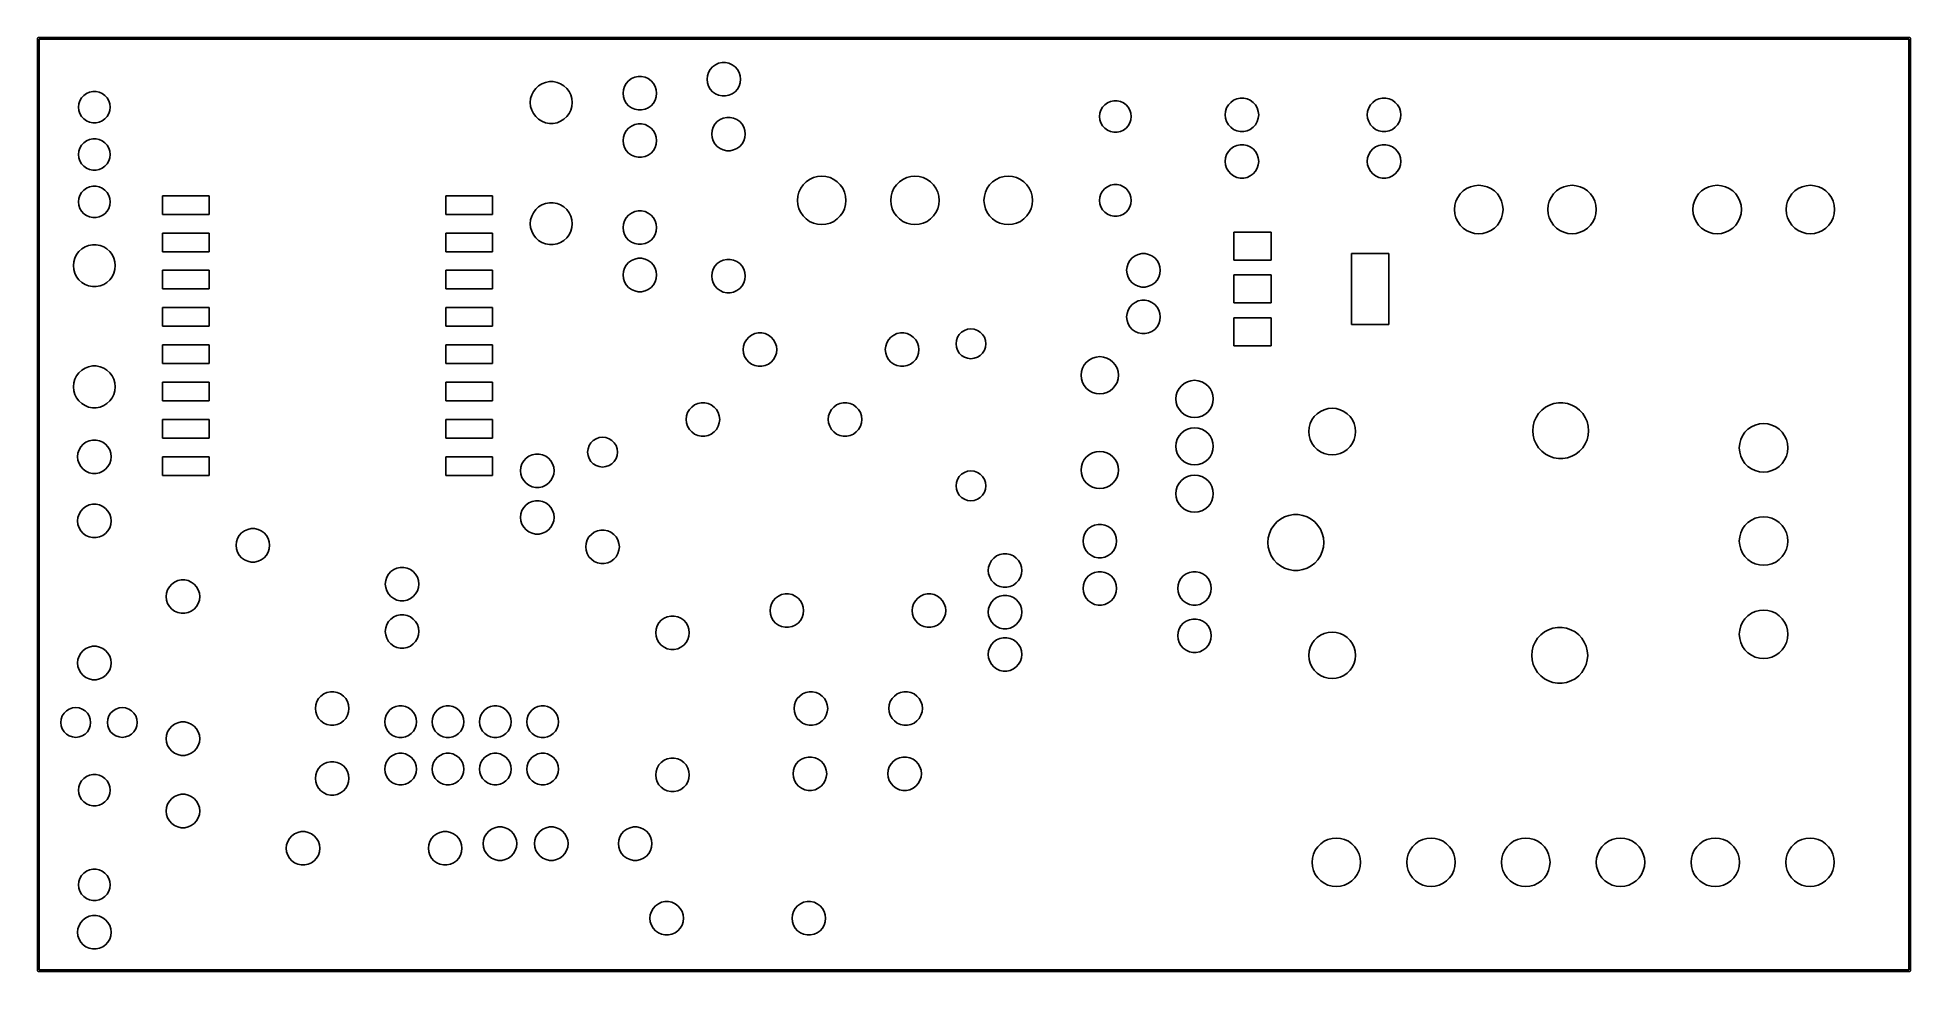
# Model space of a CAD drawing. Extents: x 132 to 232, y -86 to -36.
import ezdxf

# ---------------------------------------------------------------- set-up
doc = ezdxf.new("R2010")
doc.units = 0
doc.layers.add('BLACK', color=7, linetype='CONTINUOUS')

msp = doc.modelspace()

# ---------------------------------------------------------------- linework, layer by layer
at = {"layer": 'BLACK', "linetype": 'CONTINUOUS'}
for p, q in [((131.7, -35.56), (131.715, -35.5246)), ((131.7, -85.56), (131.7, -35.56)), ((131.715, -35.5246), (131.75, -35.51)), ((131.75, -35.51), (232.08, -35.51)), ((131.8, -35.61), (131.8, -85.51)), ((232.03, -35.61), (131.8, -35.61)), ((232.03, -85.51), (232.03, -35.61)), ((232.08, -35.51), (232.115, -35.5246)), ((232.115, -35.5246), (232.13, -35.56)), ((232.13, -35.56), (232.13, -85.56)), ((167.772, -37.221), (167.898, -37.0812)), ((167.898, -37.0812), (168.05, -36.9706)), ((168.05, -36.9706), (168.222, -36.894)), ((168.222, -36.894), (168.406, -36.8549)), ((168.406, -36.8549), (168.594, -36.8549)), ((168.594, -36.8549), (168.778, -36.894)), ((168.778, -36.894), (168.95, -36.9706)), ((168.95, -36.9706), (169.102, -37.0812)), ((169.102, -37.0812), (169.228, -37.221)), ((158.419, -38.2421), (158.572, -38.1022)), ((158.572, -38.1022), (158.749, -37.9929)), ((158.749, -37.9929), (158.942, -37.9179)), ((158.942, -37.9179), (159.146, -37.8798)), ((159.146, -37.8798), (159.354, -37.8798)), ((159.354, -37.8798), (159.558, -37.9179)), ((159.558, -37.9179), (159.751, -37.9929)), ((159.751, -37.9929), (159.928, -38.1022)), ((159.928, -38.1022), (160.081, -38.2421)), ((163.12, -38.3129), (163.178, -38.1339)), ((163.178, -38.1339), (163.272, -37.971)), ((163.272, -37.971), (163.398, -37.8312)), ((163.398, -37.8312), (163.55, -37.7206)), ((163.55, -37.7206), (163.722, -37.644)), ((163.722, -37.644), (163.906, -37.6049)), ((163.906, -37.6049), (164.094, -37.6049)), ((164.094, -37.6049), (164.278, -37.644)), ((164.278, -37.644), (164.45, -37.7206)), ((164.45, -37.7206), (164.602, -37.8312)), ((164.602, -37.8312), (164.728, -37.971)), ((164.728, -37.971), (164.822, -38.1339)), ((164.822, -38.1339), (164.88, -38.3129)), ((167.6, -37.75), (167.62, -37.5629)), ((167.62, -37.9371), (167.6, -37.75)), ((167.62, -37.5629), (167.678, -37.3839)), ((167.678, -38.1161), (167.62, -37.9371)), ((167.678, -37.3839), (167.772, -37.221)), ((167.772, -38.279), (167.678, -38.1161)), ((169.228, -37.221), (169.322, -37.3839)), ((169.322, -38.1161), (169.228, -38.279)), ((169.322, -37.3839), (169.38, -37.5629)), ((169.38, -37.9371), (169.322, -38.1161)), ((169.38, -37.5629), (169.4, -37.75)), ((169.4, -37.75), (169.38, -37.9371)), ((133.9, -39.25), (133.919, -39.0733)), ((133.919, -39.0733), (133.973, -38.9043)), ((133.973, -38.9043), (134.062, -38.7504)), ((134.062, -38.7504), (134.181, -38.6183)), ((134.181, -38.6183), (134.325, -38.5139)), ((134.325, -38.5139), (134.487, -38.4416)), ((134.487, -38.4416), (134.661, -38.4047)), ((134.661, -38.4047), (134.839, -38.4047)), ((134.839, -38.4047), (135.013, -38.4416)), ((135.013, -38.4416), (135.175, -38.5139)), ((135.175, -38.5139), (135.319, -38.6183)), ((135.319, -38.6183), (135.438, -38.7504)), ((135.438, -38.7504), (135.527, -38.9043)), ((135.527, -38.9043), (135.581, -39.0733)), ((135.581, -39.0733), (135.6, -39.25)), ((158.125, -39), (158.144, -38.7933)), ((158.144, -39.2067), (158.125, -39)), ((158.144, -38.7933), (158.201, -38.5936)), ((158.201, -38.5936), (158.294, -38.4078)), ((158.294, -38.4078), (158.419, -38.2421)), ((160.081, -38.2421), (160.206, -38.4078)), ((160.206, -38.4078), (160.299, -38.5936)), ((160.299, -38.5936), (160.356, -38.7933)), ((160.356, -38.7933), (160.375, -39)), ((160.375, -39), (160.356, -39.2067)), ((163.1, -38.5), (163.12, -38.3129)), ((163.12, -38.6871), (163.1, -38.5)), ((163.178, -38.8661), (163.12, -38.6871)), ((163.272, -39.029), (163.178, -38.8661)), ((163.398, -39.1688), (163.272, -39.029)), ((164.728, -39.029), (164.602, -39.1688)), ((164.822, -38.8661), (164.728, -39.029)), ((164.88, -38.6871), (164.822, -38.8661)), ((164.88, -38.3129), (164.9, -38.5)), ((164.9, -38.5), (164.88, -38.6871)), ((167.898, -38.4188), (167.772, -38.279)), ((168.05, -38.5294), (167.898, -38.4188)), ((168.222, -38.606), (168.05, -38.5294)), ((168.406, -38.6451), (168.222, -38.606)), ((168.594, -38.6451), (168.406, -38.6451)), ((168.778, -38.606), (168.594, -38.6451)), ((168.95, -38.5294), (168.778, -38.606)), ((169.102, -38.4188), (168.95, -38.5294)), ((169.228, -38.279), (169.102, -38.4188)), ((188.812, -39.2504), (188.931, -39.1183)), ((188.931, -39.1183), (189.075, -39.0139)), ((189.075, -39.0139), (189.237, -38.9416)), ((189.237, -38.9416), (189.411, -38.9047)), ((189.411, -38.9047), (189.589, -38.9047)), ((189.589, -38.9047), (189.763, -38.9416)), ((189.763, -38.9416), (189.925, -39.0139)), ((189.925, -39.0139), (190.069, -39.1183)), ((190.069, -39.1183), (190.188, -39.2504)), ((195.458, -39.2939), (195.552, -39.131)), ((195.552, -39.131), (195.678, -38.9912)), ((195.678, -38.9912), (195.83, -38.8806)), ((195.83, -38.8806), (196.002, -38.804)), ((196.002, -38.804), (196.186, -38.7649)), ((196.186, -38.7649), (196.374, -38.7649)), ((196.374, -38.7649), (196.558, -38.804)), ((196.558, -38.804), (196.73, -38.8806)), ((196.73, -38.8806), (196.882, -38.9912)), ((196.882, -38.9912), (197.008, -39.131)), ((197.008, -39.131), (197.102, -39.2939)), ((203.078, -39.2939), (203.172, -39.131)), ((203.172, -39.131), (203.298, -38.9912)), ((203.298, -38.9912), (203.45, -38.8806)), ((203.45, -38.8806), (203.622, -38.804)), ((203.622, -38.804), (203.806, -38.7649)), ((203.806, -38.7649), (203.994, -38.7649)), ((203.994, -38.7649), (204.178, -38.804)), ((204.178, -38.804), (204.35, -38.8806)), ((204.35, -38.8806), (204.502, -38.9912)), ((204.502, -38.9912), (204.628, -39.131)), ((204.628, -39.131), (204.722, -39.2939)), ((133.919, -39.4267), (133.9, -39.25)), ((133.973, -39.5957), (133.919, -39.4267)), ((134.062, -39.7496), (133.973, -39.5957)), ((134.181, -39.8817), (134.062, -39.7496)), ((134.325, -39.9861), (134.181, -39.8817)), ((134.487, -40.0584), (134.325, -39.9861)), ((134.661, -40.0953), (134.487, -40.0584)), ((134.839, -40.0953), (134.661, -40.0953)), ((135.013, -40.0584), (134.839, -40.0953)), ((135.175, -39.9861), (135.013, -40.0584)), ((135.319, -39.8817), (135.175, -39.9861)), ((135.438, -39.7496), (135.319, -39.8817)), ((135.527, -39.5957), (135.438, -39.7496)), ((135.581, -39.4267), (135.527, -39.5957)), ((135.6, -39.25), (135.581, -39.4267)), ((158.201, -39.4064), (158.144, -39.2067)), ((158.294, -39.5922), (158.201, -39.4064)), ((158.419, -39.7579), (158.294, -39.5922)), ((158.572, -39.8978), (158.419, -39.7579)), ((158.749, -40.0071), (158.572, -39.8978)), ((158.942, -40.0821), (158.749, -40.0071)), ((159.146, -40.1202), (158.942, -40.0821)), ((159.354, -40.1202), (159.146, -40.1202)), ((159.558, -40.0821), (159.354, -40.1202)), ((159.751, -40.0071), (159.558, -40.0821)), ((159.928, -39.8978), (159.751, -40.0071)), ((160.081, -39.7579), (159.928, -39.8978)), ((160.206, -39.5922), (160.081, -39.7579)), ((160.299, -39.4064), (160.206, -39.5922)), ((160.356, -39.2067), (160.299, -39.4064)), ((163.55, -39.2794), (163.398, -39.1688)), ((163.722, -39.356), (163.55, -39.2794)), ((163.906, -39.3951), (163.722, -39.356)), ((163.722, -40.184), (163.906, -40.1449)), ((164.094, -39.3951), (163.906, -39.3951)), ((163.906, -40.1449), (164.094, -40.1449)), ((164.278, -39.356), (164.094, -39.3951)), ((164.094, -40.1449), (164.278, -40.184)), ((164.45, -39.2794), (164.278, -39.356)), ((164.602, -39.1688), (164.45, -39.2794)), ((167.928, -40.3239), (168.022, -40.161)), ((168.022, -40.161), (168.148, -40.0212)), ((168.148, -40.0212), (168.3, -39.9106)), ((168.3, -39.9106), (168.472, -39.834)), ((168.472, -39.834), (168.656, -39.7949)), ((168.656, -39.7949), (168.844, -39.7949)), ((168.844, -39.7949), (169.028, -39.834)), ((169.028, -39.834), (169.2, -39.9106)), ((169.2, -39.9106), (169.352, -40.0212)), ((169.352, -40.0212), (169.478, -40.161)), ((169.478, -40.161), (169.572, -40.3239)), ((188.65, -39.75), (188.669, -39.5733)), ((188.669, -39.9267), (188.65, -39.75)), ((188.669, -39.5733), (188.723, -39.4043)), ((188.723, -40.0957), (188.669, -39.9267)), ((188.723, -39.4043), (188.812, -39.2504)), ((188.812, -40.2496), (188.723, -40.0957)), ((190.188, -39.2504), (190.277, -39.4043)), ((190.277, -40.0957), (190.188, -40.2496)), ((190.277, -39.4043), (190.331, -39.5733)), ((190.331, -39.9267), (190.277, -40.0957)), ((190.331, -39.5733), (190.35, -39.75)), ((190.35, -39.75), (190.331, -39.9267)), ((195.38, -39.66), (195.4, -39.4729)), ((195.4, -39.8471), (195.38, -39.66)), ((195.4, -39.4729), (195.458, -39.2939)), ((195.458, -40.0261), (195.4, -39.8471)), ((195.552, -40.189), (195.458, -40.0261)), ((197.102, -40.0261), (197.008, -40.189)), ((197.102, -39.2939), (197.16, -39.4729)), ((197.16, -39.8471), (197.102, -40.0261)), ((197.16, -39.4729), (197.18, -39.66)), ((197.18, -39.66), (197.16, -39.8471)), ((203, -39.66), (203.02, -39.4729)), ((203.02, -39.8471), (203, -39.66)), ((203.02, -39.4729), (203.078, -39.2939)), ((203.078, -40.0261), (203.02, -39.8471)), ((203.172, -40.189), (203.078, -40.0261)), ((204.722, -40.0261), (204.628, -40.189)), ((204.722, -39.2939), (204.78, -39.4729)), ((204.78, -39.8471), (204.722, -40.0261)), ((204.78, -39.4729), (204.8, -39.66)), ((204.8, -39.66), (204.78, -39.8471)), ((134.062, -41.2904), (134.181, -41.1583)), ((134.181, -41.1583), (134.325, -41.0539)), ((134.325, -41.0539), (134.487, -40.9816)), ((134.487, -40.9816), (134.661, -40.9447)), ((134.661, -40.9447), (134.839, -40.9447)), ((134.839, -40.9447), (135.013, -40.9816)), ((135.013, -40.9816), (135.175, -41.0539)), ((135.175, -41.0539), (135.319, -41.1583)), ((135.319, -41.1583), (135.438, -41.2904)), ((163.1, -41.04), (163.12, -40.8529)), ((163.12, -41.2271), (163.1, -41.04)), ((163.12, -40.8529), (163.178, -40.6739)), ((163.178, -40.6739), (163.272, -40.511)), ((163.272, -40.511), (163.398, -40.3712)), ((163.398, -40.3712), (163.55, -40.2606)), ((163.55, -40.2606), (163.722, -40.184)), ((164.278, -40.184), (164.45, -40.2606)), ((164.45, -40.2606), (164.602, -40.3712)), ((164.602, -40.3712), (164.728, -40.511)), ((164.728, -40.511), (164.822, -40.6739)), ((164.822, -40.6739), (164.88, -40.8529)), ((164.88, -40.8529), (164.9, -41.04)), ((164.9, -41.04), (164.88, -41.2271)), ((167.85, -40.69), (167.87, -40.5029)), ((167.87, -40.8771), (167.85, -40.69)), ((167.87, -40.5029), (167.928, -40.3239)), ((167.928, -41.0561), (167.87, -40.8771)), ((168.022, -41.219), (167.928, -41.0561)), ((169.572, -41.0561), (169.478, -41.219)), ((169.572, -40.3239), (169.63, -40.5029)), ((169.63, -40.8771), (169.572, -41.0561)), ((169.63, -40.5029), (169.65, -40.69)), ((169.65, -40.69), (169.63, -40.8771)), ((188.931, -40.3817), (188.812, -40.2496)), ((189.075, -40.4861), (188.931, -40.3817)), ((189.237, -40.5584), (189.075, -40.4861)), ((189.411, -40.5953), (189.237, -40.5584)), ((189.589, -40.5953), (189.411, -40.5953)), ((189.763, -40.5584), (189.589, -40.5953)), ((189.925, -40.4861), (189.763, -40.5584)), ((190.069, -40.3817), (189.925, -40.4861)), ((190.188, -40.2496), (190.069, -40.3817)), ((195.678, -40.3288), (195.552, -40.189)), ((195.83, -40.4394), (195.678, -40.3288)), ((196.002, -40.516), (195.83, -40.4394)), ((196.186, -40.5551), (196.002, -40.516)), ((196.374, -40.5551), (196.186, -40.5551)), ((196.558, -40.516), (196.374, -40.5551)), ((196.73, -40.4394), (196.558, -40.516)), ((196.882, -40.3288), (196.73, -40.4394)), ((197.008, -40.189), (196.882, -40.3288)), ((203.298, -40.3288), (203.172, -40.189)), ((203.45, -40.4394), (203.298, -40.3288)), ((203.622, -40.516), (203.45, -40.4394)), ((203.806, -40.5551), (203.622, -40.516)), ((203.994, -40.5551), (203.806, -40.5551)), ((204.178, -40.516), (203.994, -40.5551)), ((204.35, -40.4394), (204.178, -40.516)), ((204.502, -40.3288), (204.35, -40.4394)), ((204.628, -40.189), (204.502, -40.3288)), ((133.9, -41.79), (133.919, -41.6133)), ((133.919, -41.9667), (133.9, -41.79)), ((133.919, -41.6133), (133.973, -41.4443)), ((133.973, -42.1357), (133.919, -41.9667)), ((133.973, -41.4443), (134.062, -41.2904)), ((134.062, -42.2896), (133.973, -42.1357)), ((135.438, -41.2904), (135.527, -41.4443)), ((135.527, -42.1357), (135.438, -42.2896)), ((135.527, -41.4443), (135.581, -41.6133)), ((135.581, -41.9667), (135.527, -42.1357)), ((135.581, -41.6133), (135.6, -41.79)), ((135.6, -41.79), (135.581, -41.9667)), ((163.178, -41.4061), (163.12, -41.2271)), ((163.272, -41.569), (163.178, -41.4061)), ((163.398, -41.7088), (163.272, -41.569)), ((163.55, -41.8194), (163.398, -41.7088)), ((163.722, -41.896), (163.55, -41.8194)), ((163.906, -41.9351), (163.722, -41.896)), ((164.094, -41.9351), (163.906, -41.9351)), ((164.278, -41.896), (164.094, -41.9351)), ((164.45, -41.8194), (164.278, -41.896)), ((164.602, -41.7088), (164.45, -41.8194)), ((164.728, -41.569), (164.602, -41.7088)), ((164.822, -41.4061), (164.728, -41.569)), ((164.88, -41.2271), (164.822, -41.4061)), ((168.148, -41.3588), (168.022, -41.219)), ((168.3, -41.4694), (168.148, -41.3588)), ((168.472, -41.546), (168.3, -41.4694)), ((168.656, -41.5851), (168.472, -41.546)), ((168.844, -41.5851), (168.656, -41.5851)), ((169.028, -41.546), (168.844, -41.5851)), ((169.2, -41.4694), (169.028, -41.546)), ((169.352, -41.3588), (169.2, -41.4694)), ((169.478, -41.219), (169.352, -41.3588)), ((195.38, -42.16), (195.4, -41.9729)), ((195.4, -42.3471), (195.38, -42.16)), ((195.4, -41.9729), (195.458, -41.7939)), ((195.458, -41.7939), (195.552, -41.631)), ((195.552, -41.631), (195.678, -41.4912)), ((195.678, -41.4912), (195.83, -41.3806)), ((195.83, -41.3806), (196.002, -41.304)), ((196.002, -41.304), (196.186, -41.2649)), ((196.186, -41.2649), (196.374, -41.2649)), ((196.374, -41.2649), (196.558, -41.304)), ((196.558, -41.304), (196.73, -41.3806)), ((196.73, -41.3806), (196.882, -41.4912)), ((196.882, -41.4912), (197.008, -41.631)), ((197.008, -41.631), (197.102, -41.7939)), ((197.102, -41.7939), (197.16, -41.9729)), ((197.16, -41.9729), (197.18, -42.16)), ((197.18, -42.16), (197.16, -42.3471)), ((203, -42.16), (203.02, -41.9729)), ((203.02, -42.3471), (203, -42.16)), ((203.02, -41.9729), (203.078, -41.7939)), ((203.078, -41.7939), (203.172, -41.631)), ((203.172, -41.631), (203.298, -41.4912)), ((203.298, -41.4912), (203.45, -41.3806)), ((203.45, -41.3806), (203.622, -41.304)), ((203.622, -41.304), (203.806, -41.2649)), ((203.806, -41.2649), (203.994, -41.2649)), ((203.994, -41.2649), (204.178, -41.304)), ((204.178, -41.304), (204.35, -41.3806)), ((204.35, -41.3806), (204.502, -41.4912)), ((204.502, -41.4912), (204.628, -41.631)), ((204.628, -41.631), (204.722, -41.7939)), ((204.722, -41.7939), (204.78, -41.9729)), ((204.78, -41.9729), (204.8, -42.16)), ((204.8, -42.16), (204.78, -42.3471)), ((134.181, -42.4217), (134.062, -42.2896)), ((134.325, -42.5261), (134.181, -42.4217)), ((134.487, -42.5984), (134.325, -42.5261)), ((134.661, -42.6353), (134.487, -42.5984)), ((134.839, -42.6353), (134.661, -42.6353)), ((135.013, -42.5984), (134.839, -42.6353)), ((135.175, -42.5261), (135.013, -42.5984)), ((135.319, -42.4217), (135.175, -42.5261)), ((135.438, -42.2896), (135.319, -42.4217)), ((172.914, -43.2541), (173.1, -43.1242)), ((173.1, -43.1242), (173.305, -43.0284)), ((173.305, -43.0284), (173.524, -42.9697)), ((173.524, -42.9697), (173.75, -42.95)), ((173.75, -42.95), (173.976, -42.9697)), ((173.976, -42.9697), (174.195, -43.0284)), ((174.195, -43.0284), (174.4, -43.1242)), ((174.4, -43.1242), (174.586, -43.2541)), ((177.914, -43.2541), (178.1, -43.1242)), ((178.1, -43.1242), (178.305, -43.0284)), ((178.305, -43.0284), (178.524, -42.9697)), ((178.524, -42.9697), (178.75, -42.95)), ((178.75, -42.95), (178.976, -42.9697)), ((178.976, -42.9697), (179.195, -43.0284)), ((179.195, -43.0284), (179.4, -43.1242)), ((179.4, -43.1242), (179.586, -43.2541)), ((182.914, -43.2541), (183.1, -43.1242)), ((183.1, -43.1242), (183.305, -43.0284)), ((183.305, -43.0284), (183.524, -42.9697)), ((183.524, -42.9697), (183.75, -42.95)), ((183.75, -42.95), (183.976, -42.9697)), ((183.976, -42.9697), (184.195, -43.0284)), ((184.195, -43.0284), (184.4, -43.1242)), ((184.4, -43.1242), (184.586, -43.2541)), ((195.458, -42.5261), (195.4, -42.3471)), ((195.552, -42.689), (195.458, -42.5261)), ((195.678, -42.8288), (195.552, -42.689)), ((195.83, -42.9394), (195.678, -42.8288)), ((196.002, -43.016), (195.83, -42.9394)), ((196.186, -43.0551), (196.002, -43.016)), ((196.374, -43.0551), (196.186, -43.0551)), ((196.558, -43.016), (196.374, -43.0551)), ((196.73, -42.9394), (196.558, -43.016)), ((196.882, -42.8288), (196.73, -42.9394)), ((197.008, -42.689), (196.882, -42.8288)), ((197.102, -42.5261), (197.008, -42.689)), ((197.16, -42.3471), (197.102, -42.5261)), ((203.078, -42.5261), (203.02, -42.3471)), ((203.172, -42.689), (203.078, -42.5261)), ((203.298, -42.8288), (203.172, -42.689)), ((203.45, -42.9394), (203.298, -42.8288)), ((203.622, -43.016), (203.45, -42.9394)), ((203.806, -43.0551), (203.622, -43.016)), ((203.994, -43.0551), (203.806, -43.0551)), ((204.178, -43.016), (203.994, -43.0551)), ((204.35, -42.9394), (204.178, -43.016)), ((204.502, -42.8288), (204.35, -42.9394)), ((204.628, -42.689), (204.502, -42.8288)), ((204.722, -42.5261), (204.628, -42.689)), ((204.78, -42.3471), (204.722, -42.5261)), ((133.9, -44.33), (133.919, -44.1533)), ((133.919, -44.1533), (133.973, -43.9843)), ((133.973, -43.9843), (134.062, -43.8304)), ((134.062, -43.8304), (134.181, -43.6983)), ((134.181, -43.6983), (134.325, -43.5939)), ((134.325, -43.5939), (134.487, -43.5216)), ((134.487, -43.5216), (134.661, -43.4847)), ((134.661, -43.4847), (134.839, -43.4847)), ((134.839, -43.4847), (135.013, -43.5216)), ((135.013, -43.5216), (135.175, -43.5939)), ((135.175, -43.5939), (135.319, -43.6983)), ((135.319, -43.6983), (135.438, -43.8304)), ((135.438, -43.8304), (135.527, -43.9843)), ((135.527, -43.9843), (135.581, -44.1533)), ((135.581, -44.1533), (135.6, -44.33)), ((138.4, -45), (138.4, -44)), ((138.4, -44), (140.9, -44)), ((140.9, -44), (140.9, -45)), ((153.6, -45), (153.6, -44)), ((153.6, -44), (156.1, -44)), ((156.1, -44), (156.1, -45)), ((172.45, -44.25), (172.47, -44.0243)), ((172.47, -44.0243), (172.528, -43.8054)), ((172.528, -43.8054), (172.624, -43.6)), ((172.624, -43.6), (172.754, -43.4144)), ((172.754, -43.4144), (172.914, -43.2541)), ((174.586, -43.2541), (174.746, -43.4144)), ((174.746, -43.4144), (174.876, -43.6)), ((174.876, -43.6), (174.972, -43.8054)), ((174.972, -43.8054), (175.03, -44.0243)), ((175.03, -44.0243), (175.05, -44.25)), ((177.45, -44.25), (177.47, -44.0243)), ((177.47, -44.0243), (177.528, -43.8054)), ((177.528, -43.8054), (177.624, -43.6)), ((177.624, -43.6), (177.754, -43.4144)), ((177.754, -43.4144), (177.914, -43.2541)), ((179.586, -43.2541), (179.746, -43.4144)), ((179.746, -43.4144), (179.876, -43.6)), ((179.876, -43.6), (179.972, -43.8054)), ((179.972, -43.8054), (180.03, -44.0243)), ((180.03, -44.0243), (180.05, -44.25)), ((182.45, -44.25), (182.47, -44.0243)), ((182.47, -44.0243), (182.528, -43.8054)), ((182.528, -43.8054), (182.624, -43.6)), ((182.624, -43.6), (182.754, -43.4144)), ((182.754, -43.4144), (182.914, -43.2541)), ((184.586, -43.2541), (184.746, -43.4144)), ((184.746, -43.4144), (184.876, -43.6)), ((184.876, -43.6), (184.972, -43.8054)), ((184.972, -43.8054), (185.03, -44.0243)), ((185.03, -44.0243), (185.05, -44.25)), ((188.65, -44.25), (188.669, -44.0733)), ((188.669, -44.0733), (188.723, -43.9043)), ((188.723, -43.9043), (188.812, -43.7504)), ((188.812, -43.7504), (188.931, -43.6183)), ((188.931, -43.6183), (189.075, -43.5139)), ((189.075, -43.5139), (189.237, -43.4416)), ((189.237, -43.4416), (189.411, -43.4047)), ((189.411, -43.4047), (189.589, -43.4047)), ((189.589, -43.4047), (189.763, -43.4416)), ((189.763, -43.4416), (189.925, -43.5139)), ((189.925, -43.5139), (190.069, -43.6183)), ((190.069, -43.6183), (190.188, -43.7504)), ((190.188, -43.7504), (190.277, -43.9043)), ((190.277, -43.9043), (190.331, -44.0733)), ((190.331, -44.0733), (190.35, -44.25)), ((207.758, -44.2954), (207.854, -44.09)), ((207.854, -44.09), (207.984, -43.9044)), ((207.984, -43.9044), (208.144, -43.7441)), ((208.144, -43.7441), (208.33, -43.6142)), ((208.33, -43.6142), (208.535, -43.5184)), ((208.535, -43.5184), (208.754, -43.4597)), ((208.754, -43.4597), (208.98, -43.44)), ((208.98, -43.44), (209.206, -43.4597)), ((209.206, -43.4597), (209.425, -43.5184)), ((209.425, -43.5184), (209.63, -43.6142)), ((209.63, -43.6142), (209.816, -43.7441)), ((209.816, -43.7441), (209.976, -43.9044)), ((209.976, -43.9044), (210.106, -44.09)), ((210.106, -44.09), (210.202, -44.2954)), ((212.758, -44.2954), (212.854, -44.09)), ((212.854, -44.09), (212.984, -43.9044)), ((212.984, -43.9044), (213.144, -43.7441)), ((213.144, -43.7441), (213.33, -43.6142)), ((213.33, -43.6142), (213.535, -43.5184)), ((213.535, -43.5184), (213.754, -43.4597)), ((213.754, -43.4597), (213.98, -43.44)), ((213.98, -43.44), (214.206, -43.4597)), ((214.206, -43.4597), (214.425, -43.5184)), ((214.425, -43.5184), (214.63, -43.6142)), ((214.63, -43.6142), (214.816, -43.7441)), ((214.816, -43.7441), (214.976, -43.9044)), ((214.976, -43.9044), (215.106, -44.09)), ((215.106, -44.09), (215.202, -44.2954)), ((220.538, -44.2954), (220.634, -44.09)), ((220.634, -44.09), (220.764, -43.9044)), ((220.764, -43.9044), (220.924, -43.7441)), ((220.924, -43.7441), (221.11, -43.6142)), ((221.11, -43.6142), (221.315, -43.5184)), ((221.315, -43.5184), (221.534, -43.4597)), ((221.534, -43.4597), (221.76, -43.44)), ((221.76, -43.44), (221.986, -43.4597)), ((221.986, -43.4597), (222.205, -43.5184)), ((222.205, -43.5184), (222.41, -43.6142)), ((222.41, -43.6142), (222.596, -43.7441)), ((222.596, -43.7441), (222.756, -43.9044)), ((222.756, -43.9044), (222.886, -44.09)), ((222.886, -44.09), (222.982, -44.2954)), ((225.538, -44.2954), (225.634, -44.09)), ((225.634, -44.09), (225.764, -43.9044)), ((225.764, -43.9044), (225.924, -43.7441)), ((225.924, -43.7441), (226.11, -43.6142)), ((226.11, -43.6142), (226.315, -43.5184)), ((226.315, -43.5184), (226.534, -43.4597)), ((226.534, -43.4597), (226.76, -43.44)), ((226.76, -43.44), (226.986, -43.4597)), ((226.986, -43.4597), (227.205, -43.5184)), ((227.205, -43.5184), (227.41, -43.6142)), ((227.41, -43.6142), (227.596, -43.7441)), ((227.596, -43.7441), (227.756, -43.9044)), ((227.756, -43.9044), (227.886, -44.09)), ((227.886, -44.09), (227.982, -44.2954)), ((133.919, -44.5067), (133.9, -44.33)), ((133.973, -44.6757), (133.919, -44.5067)), ((134.062, -44.8296), (133.973, -44.6757)), ((134.181, -44.9617), (134.062, -44.8296)), ((134.325, -45.0661), (134.181, -44.9617)), ((134.487, -45.1384), (134.325, -45.0661)), ((134.661, -45.1753), (134.487, -45.1384)), ((134.839, -45.1753), (134.661, -45.1753)), ((135.013, -45.1384), (134.839, -45.1753)), ((135.175, -45.0661), (135.013, -45.1384)), ((135.319, -44.9617), (135.175, -45.0661)), ((135.438, -44.8296), (135.319, -44.9617)), ((135.527, -44.6757), (135.438, -44.8296)), ((135.581, -44.5067), (135.527, -44.6757)), ((135.6, -44.33), (135.581, -44.5067)), ((140.9, -45), (138.4, -45)), ((156.1, -45), (153.6, -45)), ((158.144, -45.2933), (158.201, -45.0936)), ((158.201, -45.0936), (158.294, -44.9078)), ((158.294, -44.9078), (158.419, -44.7421)), ((158.419, -44.7421), (158.572, -44.6022)), ((158.572, -44.6022), (158.749, -44.4929)), ((158.749, -44.4929), (158.942, -44.4179)), ((158.942, -44.4179), (159.146, -44.3798)), ((159.146, -44.3798), (159.354, -44.3798)), ((159.354, -44.3798), (159.558, -44.4179)), ((159.558, -44.4179), (159.751, -44.4929)), ((159.751, -44.4929), (159.928, -44.6022)), ((159.928, -44.6022), (160.081, -44.7421)), ((160.081, -44.7421), (160.206, -44.9078)), ((160.206, -44.9078), (160.299, -45.0936)), ((160.299, -45.0936), (160.356, -45.2933)), ((163.178, -45.3439), (163.272, -45.181)), ((163.272, -45.181), (163.398, -45.0412)), ((163.398, -45.0412), (163.55, -44.9306)), ((163.55, -44.9306), (163.722, -44.854)), ((163.722, -44.854), (163.906, -44.8149)), ((163.906, -44.8149), (164.094, -44.8149)), ((164.094, -44.8149), (164.278, -44.854)), ((164.278, -44.854), (164.45, -44.9306)), ((164.45, -44.9306), (164.602, -45.0412)), ((164.602, -45.0412), (164.728, -45.181)), ((164.728, -45.181), (164.822, -45.3439)), ((172.47, -44.4757), (172.45, -44.25)), ((172.528, -44.6946), (172.47, -44.4757)), ((172.624, -44.9), (172.528, -44.6946)), ((172.754, -45.0856), (172.624, -44.9)), ((172.914, -45.2459), (172.754, -45.0856)), ((174.746, -45.0856), (174.586, -45.2459)), ((174.876, -44.9), (174.746, -45.0856)), ((174.972, -44.6946), (174.876, -44.9)), ((175.03, -44.4757), (174.972, -44.6946)), ((175.05, -44.25), (175.03, -44.4757)), ((177.47, -44.4757), (177.45, -44.25)), ((177.528, -44.6946), (177.47, -44.4757)), ((177.624, -44.9), (177.528, -44.6946)), ((177.754, -45.0856), (177.624, -44.9)), ((177.914, -45.2459), (177.754, -45.0856)), ((179.746, -45.0856), (179.586, -45.2459)), ((179.876, -44.9), (179.746, -45.0856)), ((179.972, -44.6946), (179.876, -44.9)), ((180.03, -44.4757), (179.972, -44.6946)), ((180.05, -44.25), (180.03, -44.4757)), ((182.47, -44.4757), (182.45, -44.25)), ((182.528, -44.6946), (182.47, -44.4757)), ((182.624, -44.9), (182.528, -44.6946)), ((182.754, -45.0856), (182.624, -44.9)), ((182.914, -45.2459), (182.754, -45.0856)), ((184.746, -45.0856), (184.586, -45.2459)), ((184.876, -44.9), (184.746, -45.0856)), ((184.972, -44.6946), (184.876, -44.9)), ((185.03, -44.4757), (184.972, -44.6946)), ((185.05, -44.25), (185.03, -44.4757)), ((188.669, -44.4267), (188.65, -44.25)), ((188.723, -44.5957), (188.669, -44.4267)), ((188.812, -44.7496), (188.723, -44.5957)), ((188.931, -44.8817), (188.812, -44.7496)), ((189.075, -44.9861), (188.931, -44.8817)), ((189.237, -45.0584), (189.075, -44.9861)), ((189.411, -45.0953), (189.237, -45.0584)), ((189.589, -45.0953), (189.411, -45.0953)), ((189.763, -45.0584), (189.589, -45.0953)), ((189.925, -44.9861), (189.763, -45.0584)), ((190.069, -44.8817), (189.925, -44.9861)), ((190.188, -44.7496), (190.069, -44.8817)), ((190.277, -44.5957), (190.188, -44.7496)), ((190.331, -44.4267), (190.277, -44.5957)), ((190.35, -44.25), (190.331, -44.4267)), ((207.68, -44.74), (207.7, -44.5143)), ((207.7, -44.9657), (207.68, -44.74)), ((207.7, -44.5143), (207.758, -44.2954)), ((207.758, -45.1846), (207.7, -44.9657)), ((207.854, -45.39), (207.758, -45.1846)), ((210.202, -45.1846), (210.106, -45.39)), ((210.202, -44.2954), (210.26, -44.5143)), ((210.26, -44.9657), (210.202, -45.1846)), ((210.26, -44.5143), (210.28, -44.74)), ((210.28, -44.74), (210.26, -44.9657)), ((212.68, -44.74), (212.7, -44.5143)), ((212.7, -44.9657), (212.68, -44.74)), ((212.7, -44.5143), (212.758, -44.2954)), ((212.758, -45.1846), (212.7, -44.9657)), ((212.854, -45.39), (212.758, -45.1846)), ((215.202, -45.1846), (215.106, -45.39)), ((215.202, -44.2954), (215.26, -44.5143)), ((215.26, -44.9657), (215.202, -45.1846)), ((215.26, -44.5143), (215.28, -44.74)), ((215.28, -44.74), (215.26, -44.9657)), ((220.46, -44.74), (220.48, -44.5143)), ((220.48, -44.9657), (220.46, -44.74)), ((220.48, -44.5143), (220.538, -44.2954)), ((220.538, -45.1846), (220.48, -44.9657)), ((220.634, -45.39), (220.538, -45.1846)), ((222.982, -45.1846), (222.886, -45.39)), ((222.982, -44.2954), (223.04, -44.5143)), ((223.04, -44.9657), (222.982, -45.1846)), ((223.04, -44.5143), (223.06, -44.74)), ((223.06, -44.74), (223.04, -44.9657)), ((225.46, -44.74), (225.48, -44.5143)), ((225.48, -44.9657), (225.46, -44.74)), ((225.48, -44.5143), (225.538, -44.2954)), ((225.538, -45.1846), (225.48, -44.9657)), ((225.634, -45.39), (225.538, -45.1846)), ((227.982, -45.1846), (227.886, -45.39)), ((227.982, -44.2954), (228.04, -44.5143)), ((228.04, -44.9657), (227.982, -45.1846)), ((228.04, -44.5143), (228.06, -44.74)), ((228.06, -44.74), (228.04, -44.9657)), ((138.4, -47), (138.4, -46)), ((138.4, -46), (140.9, -46)), ((140.9, -46), (140.9, -47)), ((153.6, -47), (153.6, -46)), ((153.6, -46), (156.1, -46)), ((156.1, -46), (156.1, -47)), ((158.125, -45.5), (158.144, -45.2933)), ((158.144, -45.7067), (158.125, -45.5)), ((158.201, -45.9064), (158.144, -45.7067)), ((158.294, -46.0922), (158.201, -45.9064)), ((158.419, -46.2579), (158.294, -46.0922)), ((160.206, -46.0922), (160.081, -46.2579)), ((160.299, -45.9064), (160.206, -46.0922)), ((160.356, -45.7067), (160.299, -45.9064)), ((160.356, -45.2933), (160.375, -45.5)), ((160.375, -45.5), (160.356, -45.7067)), ((163.1, -45.71), (163.12, -45.5229)), ((163.12, -45.8971), (163.1, -45.71)), ((163.12, -45.5229), (163.178, -45.3439)), ((163.178, -46.0761), (163.12, -45.8971)), ((163.272, -46.239), (163.178, -46.0761)), ((164.822, -46.0761), (164.728, -46.239)), ((164.822, -45.3439), (164.88, -45.5229)), ((164.88, -45.8971), (164.822, -46.0761)), ((164.88, -45.5229), (164.9, -45.71)), ((164.9, -45.71), (164.88, -45.8971)), ((173.1, -45.3758), (172.914, -45.2459)), ((173.305, -45.4716), (173.1, -45.3758)), ((173.524, -45.5302), (173.305, -45.4716)), ((173.75, -45.55), (173.524, -45.5302)), ((173.976, -45.5302), (173.75, -45.55)), ((174.195, -45.4716), (173.976, -45.5302)), ((174.4, -45.3758), (174.195, -45.4716)), ((174.586, -45.2459), (174.4, -45.3758)), ((178.1, -45.3758), (177.914, -45.2459)), ((178.305, -45.4716), (178.1, -45.3758)), ((178.524, -45.5302), (178.305, -45.4716)), ((178.75, -45.55), (178.524, -45.5302)), ((178.976, -45.5302), (178.75, -45.55)), ((179.195, -45.4716), (178.976, -45.5302)), ((179.4, -45.3758), (179.195, -45.4716)), ((179.586, -45.2459), (179.4, -45.3758)), ((183.1, -45.3758), (182.914, -45.2459)), ((183.305, -45.4716), (183.1, -45.3758)), ((183.524, -45.5302), (183.305, -45.4716)), ((183.75, -45.55), (183.524, -45.5302)), ((183.976, -45.5302), (183.75, -45.55)), ((184.195, -45.4716), (183.976, -45.5302)), ((184.4, -45.3758), (184.195, -45.4716)), ((184.586, -45.2459), (184.4, -45.3758)), ((195.85, -47.45), (195.85, -45.95)), ((195.85, -45.95), (197.85, -45.95)), ((197.85, -45.95), (197.85, -47.45)), ((207.984, -45.5756), (207.854, -45.39)), ((208.144, -45.7359), (207.984, -45.5756)), ((208.33, -45.8658), (208.144, -45.7359)), ((208.535, -45.9616), (208.33, -45.8658)), ((208.754, -46.0202), (208.535, -45.9616)), ((208.98, -46.04), (208.754, -46.0202)), ((209.206, -46.0202), (208.98, -46.04)), ((209.425, -45.9616), (209.206, -46.0202)), ((209.63, -45.8658), (209.425, -45.9616)), ((209.816, -45.7359), (209.63, -45.8658)), ((209.976, -45.5756), (209.816, -45.7359)), ((210.106, -45.39), (209.976, -45.5756)), ((212.984, -45.5756), (212.854, -45.39)), ((213.144, -45.7359), (212.984, -45.5756)), ((213.33, -45.8658), (213.144, -45.7359)), ((213.535, -45.9616), (213.33, -45.8658)), ((213.754, -46.0202), (213.535, -45.9616)), ((213.98, -46.04), (213.754, -46.0202)), ((214.206, -46.0202), (213.98, -46.04)), ((214.425, -45.9616), (214.206, -46.0202)), ((214.63, -45.8658), (214.425, -45.9616)), ((214.816, -45.7359), (214.63, -45.8658)), ((214.976, -45.5756), (214.816, -45.7359)), ((215.106, -45.39), (214.976, -45.5756)), ((220.764, -45.5756), (220.634, -45.39)), ((220.924, -45.7359), (220.764, -45.5756)), ((221.11, -45.8658), (220.924, -45.7359)), ((221.315, -45.9616), (221.11, -45.8658)), ((221.534, -46.0202), (221.315, -45.9616)), ((221.76, -46.04), (221.534, -46.0202)), ((221.986, -46.0202), (221.76, -46.04)), ((222.205, -45.9616), (221.986, -46.0202)), ((222.41, -45.8658), (222.205, -45.9616)), ((222.596, -45.7359), (222.41, -45.8658)), ((222.756, -45.5756), (222.596, -45.7359)), ((222.886, -45.39), (222.756, -45.5756)), ((225.764, -45.5756), (225.634, -45.39)), ((225.924, -45.7359), (225.764, -45.5756)), ((226.11, -45.8658), (225.924, -45.7359)), ((226.315, -45.9616), (226.11, -45.8658)), ((226.534, -46.0202), (226.315, -45.9616)), ((226.76, -46.04), (226.534, -46.0202)), ((226.986, -46.0202), (226.76, -46.04)), ((227.205, -45.9616), (226.986, -46.0202)), ((227.41, -45.8658), (227.205, -45.9616)), ((227.596, -45.7359), (227.41, -45.8658)), ((227.756, -45.5756), (227.596, -45.7359)), ((227.886, -45.39), (227.756, -45.5756)), ((133.701, -47.3436), (133.794, -47.1578)), ((133.794, -47.1578), (133.919, -46.9921)), ((133.919, -46.9921), (134.072, -46.8522)), ((134.072, -46.8522), (134.249, -46.7429)), ((134.249, -46.7429), (134.442, -46.6679)), ((134.442, -46.6679), (134.646, -46.6298)), ((134.646, -46.6298), (134.854, -46.6298)), ((134.854, -46.6298), (135.058, -46.6679)), ((135.058, -46.6679), (135.251, -46.7429)), ((135.251, -46.7429), (135.428, -46.8522)), ((135.428, -46.8522), (135.581, -46.9921)), ((135.581, -46.9921), (135.706, -47.1578)), ((135.706, -47.1578), (135.799, -47.3436)), ((140.9, -47), (138.4, -47)), ((156.1, -47), (153.6, -47)), ((158.572, -46.3978), (158.419, -46.2579)), ((158.749, -46.5071), (158.572, -46.3978)), ((158.942, -46.5821), (158.749, -46.5071)), ((159.146, -46.6202), (158.942, -46.5821)), ((159.354, -46.6202), (159.146, -46.6202)), ((159.558, -46.5821), (159.354, -46.6202)), ((159.751, -46.5071), (159.558, -46.5821)), ((159.928, -46.3978), (159.751, -46.5071)), ((160.081, -46.2579), (159.928, -46.3978)), ((163.398, -46.3788), (163.272, -46.239)), ((163.55, -46.4894), (163.398, -46.3788)), ((163.722, -46.566), (163.55, -46.4894)), ((163.906, -46.6051), (163.722, -46.566)), ((164.094, -46.6051), (163.906, -46.6051)), ((164.278, -46.566), (164.094, -46.6051)), ((164.45, -46.4894), (164.278, -46.566)), ((164.602, -46.3788), (164.45, -46.4894)), ((164.728, -46.239), (164.602, -46.3788)), ((190.55, -47.2206), (190.722, -47.144)), ((190.722, -47.144), (190.906, -47.1049)), ((190.906, -47.1049), (191.094, -47.1049)), ((191.094, -47.1049), (191.278, -47.144)), ((191.278, -47.144), (191.45, -47.2206)), ((202.15, -50.9), (202.15, -47.1)), ((202.15, -47.1), (204.15, -47.1)), ((204.15, -47.1), (204.15, -50.9)), ((133.625, -47.75), (133.644, -47.5433)), ((133.644, -47.9567), (133.625, -47.75)), ((133.644, -47.5433), (133.701, -47.3436)), ((133.701, -48.1564), (133.644, -47.9567)), ((133.794, -48.3422), (133.701, -48.1564)), ((135.799, -48.1564), (135.706, -48.3422)), ((135.799, -47.3436), (135.856, -47.5433)), ((135.856, -47.9567), (135.799, -48.1564)), ((135.856, -47.5433), (135.875, -47.75)), ((135.875, -47.75), (135.856, -47.9567)), ((138.4, -49), (138.4, -48)), ((138.4, -48), (140.9, -48)), ((140.9, -48), (140.9, -49)), ((153.6, -49), (153.6, -48)), ((153.6, -48), (156.1, -48)), ((156.1, -48), (156.1, -49)), ((163.1, -48.25), (163.12, -48.0629)), ((163.12, -48.0629), (163.178, -47.8839)), ((163.178, -47.8839), (163.272, -47.721)), ((163.272, -47.721), (163.398, -47.5812)), ((163.398, -47.5812), (163.55, -47.4706)), ((163.55, -47.4706), (163.722, -47.394)), ((163.722, -47.394), (163.906, -47.3549)), ((163.906, -47.3549), (164.094, -47.3549)), ((164.094, -47.3549), (164.278, -47.394)), ((164.278, -47.394), (164.45, -47.4706)), ((164.45, -47.4706), (164.602, -47.5812)), ((164.602, -47.5812), (164.728, -47.721)), ((164.728, -47.721), (164.822, -47.8839)), ((164.822, -47.8839), (164.88, -48.0629)), ((164.88, -48.0629), (164.9, -48.25)), ((167.85, -48.31), (167.87, -48.1229)), ((167.87, -48.1229), (167.928, -47.9439)), ((167.928, -47.9439), (168.022, -47.781)), ((168.022, -47.781), (168.148, -47.6412)), ((168.148, -47.6412), (168.3, -47.5306)), ((168.3, -47.5306), (168.472, -47.454)), ((168.472, -47.454), (168.656, -47.4149)), ((168.656, -47.4149), (168.844, -47.4149)), ((168.844, -47.4149), (169.028, -47.454)), ((169.028, -47.454), (169.2, -47.5306)), ((169.2, -47.5306), (169.352, -47.6412)), ((169.352, -47.6412), (169.478, -47.781)), ((169.478, -47.781), (169.572, -47.9439)), ((169.572, -47.9439), (169.63, -48.1229)), ((169.63, -48.1229), (169.65, -48.31)), ((190.1, -48), (190.12, -47.8129)), ((190.12, -48.1871), (190.1, -48)), ((190.12, -47.8129), (190.178, -47.6339)), ((190.178, -48.3661), (190.12, -48.1871)), ((190.178, -47.6339), (190.272, -47.471)), ((190.272, -47.471), (190.398, -47.3312)), ((190.398, -47.3312), (190.55, -47.2206)), ((191.45, -47.2206), (191.602, -47.3312)), ((191.602, -47.3312), (191.728, -47.471)), ((191.728, -47.471), (191.822, -47.6339)), ((191.822, -47.6339), (191.88, -47.8129)), ((191.88, -48.1871), (191.822, -48.3661)), ((191.88, -47.8129), (191.9, -48)), ((191.9, -48), (191.88, -48.1871)), ((197.85, -47.45), (195.85, -47.45)), ((133.919, -48.5079), (133.794, -48.3422)), ((134.072, -48.6478), (133.919, -48.5079)), ((134.249, -48.7571), (134.072, -48.6478)), ((134.442, -48.8321), (134.249, -48.7571)), ((134.646, -48.8702), (134.442, -48.8321)), ((134.854, -48.8702), (134.646, -48.8702)), ((135.058, -48.8321), (134.854, -48.8702)), ((135.251, -48.7571), (135.058, -48.8321)), ((135.428, -48.6478), (135.251, -48.7571)), ((135.581, -48.5079), (135.428, -48.6478)), ((135.706, -48.3422), (135.581, -48.5079)), ((140.9, -49), (138.4, -49)), ((156.1, -49), (153.6, -49)), ((163.12, -48.4371), (163.1, -48.25)), ((163.178, -48.6161), (163.12, -48.4371)), ((163.272, -48.779), (163.178, -48.6161)), ((163.398, -48.9188), (163.272, -48.779)), ((163.55, -49.0294), (163.398, -48.9188)), ((163.722, -49.106), (163.55, -49.0294)), ((163.906, -49.1451), (163.722, -49.106)), ((164.094, -49.1451), (163.906, -49.1451)), ((164.278, -49.106), (164.094, -49.1451)), ((164.45, -49.0294), (164.278, -49.106)), ((164.602, -48.9188), (164.45, -49.0294)), ((164.728, -48.779), (164.602, -48.9188)), ((164.822, -48.6161), (164.728, -48.779)), ((164.88, -48.4371), (164.822, -48.6161)), ((164.9, -48.25), (164.88, -48.4371)), ((167.87, -48.4971), (167.85, -48.31)), ((167.928, -48.6761), (167.87, -48.4971)), ((168.022, -48.839), (167.928, -48.6761)), ((168.148, -48.9788), (168.022, -48.839)), ((168.3, -49.0894), (168.148, -48.9788)), ((168.472, -49.166), (168.3, -49.0894)), ((168.656, -49.2051), (168.472, -49.166)), ((168.844, -49.2051), (168.656, -49.2051)), ((169.028, -49.166), (168.844, -49.2051)), ((169.2, -49.0894), (169.028, -49.166)), ((169.352, -48.9788), (169.2, -49.0894)), ((169.478, -48.839), (169.352, -48.9788)), ((169.572, -48.6761), (169.478, -48.839)), ((169.63, -48.4971), (169.572, -48.6761)), ((169.65, -48.31), (169.63, -48.4971)), ((190.272, -48.529), (190.178, -48.3661)), ((190.398, -48.6688), (190.272, -48.529)), ((190.55, -48.7794), (190.398, -48.6688)), ((190.722, -48.856), (190.55, -48.7794)), ((190.906, -48.8951), (190.722, -48.856)), ((191.094, -48.8951), (190.906, -48.8951)), ((191.278, -48.856), (191.094, -48.8951)), ((191.45, -48.7794), (191.278, -48.856)), ((191.602, -48.6688), (191.45, -48.7794)), ((191.728, -48.529), (191.602, -48.6688)), ((191.822, -48.3661), (191.728, -48.529)), ((195.85, -49.75), (195.85, -48.25)), ((195.85, -48.25), (197.85, -48.25)), ((197.85, -48.25), (197.85, -49.75)), ((138.4, -51), (138.4, -50)), ((138.4, -50), (140.9, -50)), ((140.9, -50), (140.9, -51)), ((153.6, -51), (153.6, -50)), ((153.6, -50), (156.1, -50)), ((156.1, -50), (156.1, -51)), ((190.12, -50.3129), (190.178, -50.1339)), ((190.178, -50.1339), (190.272, -49.971)), ((190.272, -49.971), (190.398, -49.8312)), ((190.398, -49.8312), (190.55, -49.7206)), ((190.55, -49.7206), (190.722, -49.644)), ((190.722, -49.644), (190.906, -49.6049)), ((190.906, -49.6049), (191.094, -49.6049)), ((191.094, -49.6049), (191.278, -49.644)), ((191.278, -49.644), (191.45, -49.7206)), ((191.45, -49.7206), (191.602, -49.8312)), ((191.602, -49.8312), (191.728, -49.971)), ((191.728, -49.971), (191.822, -50.1339)), ((191.822, -50.1339), (191.88, -50.3129)), ((197.85, -49.75), (195.85, -49.75)), ((140.9, -51), (138.4, -51)), ((156.1, -51), (153.6, -51)), ((181.251, -51.3145), (181.403, -51.2192)), ((181.403, -51.2192), (181.572, -51.1601)), ((181.572, -51.1601), (181.75, -51.14)), ((181.75, -51.14), (181.928, -51.1601)), ((181.928, -51.1601), (182.097, -51.2192)), ((182.097, -51.2192), (182.249, -51.3145)), ((190.1, -50.5), (190.12, -50.3129)), ((190.12, -50.6871), (190.1, -50.5)), ((190.178, -50.8661), (190.12, -50.6871)), ((190.272, -51.029), (190.178, -50.8661)), ((190.398, -51.1688), (190.272, -51.029)), ((190.55, -51.2794), (190.398, -51.1688)), ((191.602, -51.1688), (191.45, -51.2794)), ((191.728, -51.029), (191.602, -51.1688)), ((191.822, -50.8661), (191.728, -51.029)), ((191.88, -50.6871), (191.822, -50.8661)), ((191.88, -50.3129), (191.9, -50.5)), ((191.9, -50.5), (191.88, -50.6871)), ((195.85, -52.05), (195.85, -50.55)), ((195.85, -50.55), (197.85, -50.55)), ((197.85, -50.55), (197.85, -52.05)), ((204.15, -50.9), (202.15, -50.9)), ((138.4, -53), (138.4, -52)), ((138.4, -52), (140.9, -52)), ((140.9, -52), (140.9, -53)), ((153.6, -53), (153.6, -52)), ((153.6, -52), (156.1, -52)), ((156.1, -52), (156.1, -53)), ((169.54, -52.25), (169.56, -52.0629)), ((169.56, -52.0629), (169.618, -51.8839)), ((169.618, -51.8839), (169.712, -51.721)), ((169.712, -51.721), (169.838, -51.5812)), ((169.838, -51.5812), (169.99, -51.4706)), ((169.99, -51.4706), (170.162, -51.394)), ((170.162, -51.394), (170.346, -51.3549)), ((170.346, -51.3549), (170.534, -51.3549)), ((170.534, -51.3549), (170.718, -51.394)), ((170.718, -51.394), (170.89, -51.4706)), ((170.89, -51.4706), (171.042, -51.5812)), ((171.042, -51.5812), (171.168, -51.721)), ((171.168, -51.721), (171.262, -51.8839)), ((171.262, -51.8839), (171.32, -52.0629)), ((171.32, -52.0629), (171.34, -52.25)), ((177.16, -52.25), (177.18, -52.0629)), ((177.18, -52.0629), (177.238, -51.8839)), ((177.238, -51.8839), (177.332, -51.721)), ((177.332, -51.721), (177.458, -51.5812)), ((177.458, -51.5812), (177.61, -51.4706)), ((177.61, -51.4706), (177.782, -51.394)), ((177.782, -51.394), (177.966, -51.3549)), ((177.966, -51.3549), (178.154, -51.3549)), ((178.154, -51.3549), (178.338, -51.394)), ((178.338, -51.394), (178.51, -51.4706)), ((178.51, -51.4706), (178.662, -51.5812)), ((178.662, -51.5812), (178.788, -51.721)), ((178.788, -51.721), (178.882, -51.8839)), ((178.882, -51.8839), (178.94, -52.0629)), ((178.94, -52.0629), (178.96, -52.25)), ((180.95, -51.94), (180.97, -51.762)), ((180.97, -52.118), (180.95, -51.94)), ((180.97, -51.762), (181.029, -51.5929)), ((181.029, -52.2871), (180.97, -52.118)), ((181.029, -51.5929), (181.125, -51.4412)), ((181.125, -51.4412), (181.251, -51.3145)), ((182.249, -51.3145), (182.375, -51.4412)), ((182.375, -51.4412), (182.471, -51.5929)), ((182.471, -51.5929), (182.53, -51.762)), ((182.53, -52.118), (182.471, -52.2871)), ((182.53, -51.762), (182.55, -51.94)), ((182.55, -51.94), (182.53, -52.118)), ((190.722, -51.356), (190.55, -51.2794)), ((190.906, -51.3951), (190.722, -51.356)), ((191.094, -51.3951), (190.906, -51.3951)), ((191.278, -51.356), (191.094, -51.3951)), ((191.45, -51.2794), (191.278, -51.356)), ((197.85, -52.05), (195.85, -52.05)), ((134.249, -53.2429), (134.442, -53.1679)), ((134.442, -53.1679), (134.646, -53.1298)), ((134.646, -53.1298), (134.854, -53.1298)), ((134.854, -53.1298), (135.058, -53.1679)), ((135.058, -53.1679), (135.251, -53.2429)), ((140.9, -53), (138.4, -53)), ((156.1, -53), (153.6, -53)), ((169.56, -52.4371), (169.54, -52.25)), ((169.618, -52.6161), (169.56, -52.4371)), ((169.712, -52.779), (169.618, -52.6161)), ((169.838, -52.9188), (169.712, -52.779)), ((169.99, -53.0294), (169.838, -52.9188)), ((170.162, -53.106), (169.99, -53.0294)), ((170.346, -53.1451), (170.162, -53.106)), ((170.534, -53.1451), (170.346, -53.1451)), ((170.718, -53.106), (170.534, -53.1451)), ((170.89, -53.0294), (170.718, -53.106)), ((171.042, -52.9188), (170.89, -53.0294)), ((171.168, -52.779), (171.042, -52.9188)), ((171.262, -52.6161), (171.168, -52.779)), ((171.32, -52.4371), (171.262, -52.6161)), ((171.34, -52.25), (171.32, -52.4371)), ((177.18, -52.4371), (177.16, -52.25)), ((177.238, -52.6161), (177.18, -52.4371)), ((177.332, -52.779), (177.238, -52.6161)), ((177.458, -52.9188), (177.332, -52.779)), ((177.61, -53.0294), (177.458, -52.9188)), ((177.782, -53.106), (177.61, -53.0294)), ((177.966, -53.1451), (177.782, -53.106)), ((178.154, -53.1451), (177.966, -53.1451)), ((178.338, -53.106), (178.154, -53.1451)), ((178.51, -53.0294), (178.338, -53.106)), ((178.662, -52.9188), (178.51, -53.0294)), ((178.788, -52.779), (178.662, -52.9188)), ((178.882, -52.6161), (178.788, -52.779)), ((178.94, -52.4371), (178.882, -52.6161)), ((178.96, -52.25), (178.94, -52.4371)), ((181.125, -52.4388), (181.029, -52.2871)), ((181.251, -52.5655), (181.125, -52.4388)), ((181.403, -52.6608), (181.251, -52.5655)), ((181.572, -52.7199), (181.403, -52.6608)), ((181.75, -52.74), (181.572, -52.7199)), ((181.928, -52.7199), (181.75, -52.74)), ((182.097, -52.6608), (181.928, -52.7199)), ((182.249, -52.5655), (182.097, -52.6608)), ((182.375, -52.4388), (182.249, -52.5655)), ((182.471, -52.2871), (182.375, -52.4388)), ((187.736, -53.2473), (187.829, -53.0744)), ((187.829, -53.0744), (187.953, -52.9229)), ((187.953, -52.9229), (188.104, -52.7985)), ((188.104, -52.7985), (188.277, -52.7061)), ((188.277, -52.7061), (188.465, -52.6492)), ((188.465, -52.6492), (188.66, -52.63)), ((188.66, -52.63), (188.855, -52.6492)), ((188.855, -52.6492), (189.043, -52.7061)), ((189.043, -52.7061), (189.216, -52.7985)), ((189.216, -52.7985), (189.367, -52.9229)), ((189.367, -52.9229), (189.491, -53.0744)), ((189.491, -53.0744), (189.584, -53.2473)), ((133.625, -54.25), (133.644, -54.0433)), ((133.644, -54.0433), (133.701, -53.8436)), ((133.701, -53.8436), (133.794, -53.6578)), ((133.794, -53.6578), (133.919, -53.4921)), ((133.919, -53.4921), (134.072, -53.3522)), ((134.072, -53.3522), (134.249, -53.2429)), ((135.251, -53.2429), (135.428, -53.3522)), ((135.428, -53.3522), (135.581, -53.4921)), ((135.581, -53.4921), (135.706, -53.6578)), ((135.706, -53.6578), (135.799, -53.8436)), ((135.799, -53.8436), (135.856, -54.0433)), ((135.856, -54.0433), (135.875, -54.25)), ((138.4, -55), (138.4, -54)), ((138.4, -54), (140.9, -54)), ((140.9, -54), (140.9, -55)), ((153.6, -55), (153.6, -54)), ((153.6, -54), (156.1, -54)), ((156.1, -54), (156.1, -55)), ((187.66, -53.63), (187.679, -53.4349)), ((187.679, -53.8251), (187.66, -53.63)), ((187.679, -53.4349), (187.736, -53.2473)), ((187.736, -54.0127), (187.679, -53.8251)), ((187.829, -54.1856), (187.736, -54.0127)), ((187.953, -54.3371), (187.829, -54.1856)), ((189.491, -54.1856), (189.367, -54.3371)), ((189.584, -54.0127), (189.491, -54.1856)), ((189.584, -53.2473), (189.641, -53.4349)), ((189.641, -53.8251), (189.584, -54.0127)), ((189.641, -53.4349), (189.66, -53.63)), ((189.66, -53.63), (189.641, -53.8251)), ((192.909, -54.3444), (193.033, -54.1929)), ((193.033, -54.1929), (193.184, -54.0685)), ((193.184, -54.0685), (193.357, -53.9761)), ((193.357, -53.9761), (193.545, -53.9192)), ((193.545, -53.9192), (193.74, -53.9)), ((193.74, -53.9), (193.935, -53.9192)), ((193.935, -53.9192), (194.123, -53.9761)), ((194.123, -53.9761), (194.296, -54.0685)), ((194.296, -54.0685), (194.447, -54.1929)), ((194.447, -54.1929), (194.571, -54.3444)), ((133.644, -54.4567), (133.625, -54.25)), ((133.701, -54.6564), (133.644, -54.4567)), ((133.794, -54.8422), (133.701, -54.6564)), ((133.919, -55.0079), (133.794, -54.8422)), ((134.072, -55.1478), (133.919, -55.0079)), ((134.249, -55.2571), (134.072, -55.1478)), ((135.428, -55.1478), (135.251, -55.2571)), ((135.581, -55.0079), (135.428, -55.1478)), ((135.706, -54.8422), (135.581, -55.0079)), ((135.799, -54.6564), (135.706, -54.8422)), ((135.856, -54.4567), (135.799, -54.6564)), ((135.875, -54.25), (135.856, -54.4567)), ((140.9, -55), (138.4, -55)), ((156.1, -55), (153.6, -55)), ((166.778, -55.3312), (166.93, -55.2206)), ((166.93, -55.2206), (167.102, -55.144)), ((167.102, -55.144), (167.286, -55.1049)), ((167.286, -55.1049), (167.474, -55.1049)), ((167.474, -55.1049), (167.658, -55.144)), ((167.658, -55.144), (167.83, -55.2206)), ((167.83, -55.2206), (167.982, -55.3312)), ((174.398, -55.3312), (174.55, -55.2206)), ((174.55, -55.2206), (174.722, -55.144)), ((174.722, -55.144), (174.906, -55.1049)), ((174.906, -55.1049), (175.094, -55.1049)), ((175.094, -55.1049), (175.278, -55.144)), ((175.278, -55.144), (175.45, -55.2206)), ((175.45, -55.2206), (175.602, -55.3312)), ((188.104, -54.4615), (187.953, -54.3371)), ((188.277, -54.5539), (188.104, -54.4615)), ((188.465, -54.6108), (188.277, -54.5539)), ((188.66, -54.63), (188.465, -54.6108)), ((188.855, -54.6108), (188.66, -54.63)), ((189.043, -54.5539), (188.855, -54.6108)), ((189.216, -54.4615), (189.043, -54.5539)), ((189.367, -54.3371), (189.216, -54.4615)), ((192.74, -54.9), (192.759, -54.7049)), ((192.759, -55.0951), (192.74, -54.9)), ((192.759, -54.7049), (192.816, -54.5173)), ((192.816, -55.2827), (192.759, -55.0951)), ((192.816, -54.5173), (192.909, -54.3444)), ((194.571, -54.3444), (194.664, -54.5173)), ((194.664, -54.5173), (194.721, -54.7049)), ((194.721, -55.0951), (194.664, -55.2827)), ((194.721, -54.7049), (194.74, -54.9)), ((194.74, -54.9), (194.721, -55.0951)), ((212.55, -55.3442), (212.767, -55.2263)), ((212.767, -55.2263), (213.002, -55.1459)), ((213.002, -55.1459), (213.246, -55.1051)), ((213.246, -55.1051), (213.494, -55.1051)), ((213.494, -55.1051), (213.738, -55.1459)), ((213.738, -55.1459), (213.973, -55.2263)), ((213.973, -55.2263), (214.19, -55.3442)), ((134.442, -55.3321), (134.249, -55.2571)), ((134.646, -55.3702), (134.442, -55.3321)), ((134.854, -55.3702), (134.646, -55.3702)), ((135.058, -55.3321), (134.854, -55.3702)), ((135.251, -55.2571), (135.058, -55.3321)), ((138.4, -57), (138.4, -56)), ((138.4, -56), (140.9, -56)), ((140.9, -56), (140.9, -57)), ((153.6, -57), (153.6, -56)), ((153.6, -56), (156.1, -56)), ((156.1, -56), (156.1, -57)), ((166.48, -56), (166.5, -55.8129)), ((166.5, -56.1871), (166.48, -56)), ((166.5, -55.8129), (166.558, -55.6339)), ((166.558, -56.3661), (166.5, -56.1871)), ((166.558, -55.6339), (166.652, -55.471)), ((166.652, -55.471), (166.778, -55.3312)), ((167.982, -55.3312), (168.108, -55.471)), ((168.108, -55.471), (168.202, -55.6339)), ((168.202, -55.6339), (168.26, -55.8129)), ((168.26, -56.1871), (168.202, -56.3661)), ((168.26, -55.8129), (168.28, -56)), ((168.28, -56), (168.26, -56.1871)), ((174.1, -56), (174.12, -55.8129)), ((174.12, -56.1871), (174.1, -56)), ((174.12, -55.8129), (174.178, -55.6339)), ((174.178, -56.3661), (174.12, -56.1871)), ((174.178, -55.6339), (174.272, -55.471)), ((174.272, -55.471), (174.398, -55.3312)), ((175.602, -55.3312), (175.728, -55.471)), ((175.728, -55.471), (175.822, -55.6339)), ((175.822, -55.6339), (175.88, -55.8129)), ((175.88, -56.1871), (175.822, -56.3661)), ((175.88, -55.8129), (175.9, -56)), ((175.9, -56), (175.88, -56.1871)), ((192.909, -55.4556), (192.816, -55.2827)), ((193.033, -55.6071), (192.909, -55.4556)), ((193.184, -55.7315), (193.033, -55.6071)), ((193.357, -55.8239), (193.184, -55.7315)), ((193.545, -55.8808), (193.357, -55.8239)), ((193.74, -55.9), (193.545, -55.8808)), ((193.935, -55.8808), (193.74, -55.9)), ((194.123, -55.8239), (193.935, -55.8808)), ((194.296, -55.7315), (194.123, -55.8239)), ((194.447, -55.6071), (194.296, -55.7315)), ((194.571, -55.4556), (194.447, -55.6071)), ((194.664, -55.2827), (194.571, -55.4556)), ((199.889, -56.4329), (199.945, -56.2225)), ((199.945, -56.2225), (200.037, -56.025)), ((200.037, -56.025), (200.162, -55.8465)), ((200.162, -55.8465), (200.317, -55.6924)), ((200.317, -55.6924), (200.495, -55.5675)), ((200.495, -55.5675), (200.692, -55.4754)), ((200.692, -55.4754), (200.903, -55.419)), ((200.903, -55.419), (201.12, -55.4)), ((201.12, -55.4), (201.337, -55.419)), ((201.337, -55.419), (201.548, -55.4754)), ((201.548, -55.4754), (201.745, -55.5675)), ((201.745, -55.5675), (201.923, -55.6924)), ((201.923, -55.6924), (202.078, -55.8465)), ((202.078, -55.8465), (202.203, -56.025)), ((202.203, -56.025), (202.295, -56.2225)), ((202.295, -56.2225), (202.351, -56.4329)), ((211.89, -56.3531), (211.951, -56.113)), ((211.951, -56.113), (212.051, -55.8861)), ((212.051, -55.8861), (212.186, -55.6787)), ((212.186, -55.6787), (212.354, -55.4964)), ((212.354, -55.4964), (212.55, -55.3442)), ((214.19, -55.3442), (214.386, -55.4964)), ((214.386, -55.4964), (214.554, -55.6787)), ((214.554, -55.6787), (214.689, -55.8861)), ((214.689, -55.8861), (214.789, -56.113)), ((214.789, -56.113), (214.85, -56.3531)), ((223.805, -56.2984), (224.024, -56.2398)), ((224.024, -56.2398), (224.25, -56.22)), ((224.25, -56.22), (224.476, -56.2398)), ((224.476, -56.2398), (224.695, -56.2984)), ((134.148, -57.3312), (134.3, -57.2206)), ((134.3, -57.2206), (134.472, -57.144)), ((134.472, -57.144), (134.656, -57.1049)), ((134.656, -57.1049), (134.844, -57.1049)), ((134.844, -57.1049), (135.028, -57.144)), ((135.028, -57.144), (135.2, -57.2206)), ((135.2, -57.2206), (135.352, -57.3312)), ((140.9, -57), (138.4, -57)), ((156.1, -57), (153.6, -57)), ((161.375, -57.2512), (161.501, -57.1245)), ((161.501, -57.1245), (161.653, -57.0292)), ((161.653, -57.0292), (161.822, -56.9701)), ((161.822, -56.9701), (162, -56.95)), ((162, -56.95), (162.178, -56.9701)), ((162.178, -56.9701), (162.347, -57.0292)), ((162.347, -57.0292), (162.499, -57.1245)), ((162.499, -57.1245), (162.625, -57.2512)), ((166.652, -56.529), (166.558, -56.3661)), ((166.778, -56.6688), (166.652, -56.529)), ((166.93, -56.7794), (166.778, -56.6688)), ((167.102, -56.856), (166.93, -56.7794)), ((167.286, -56.8951), (167.102, -56.856)), ((167.474, -56.8951), (167.286, -56.8951)), ((167.658, -56.856), (167.474, -56.8951)), ((167.83, -56.7794), (167.658, -56.856)), ((167.982, -56.6688), (167.83, -56.7794)), ((168.108, -56.529), (167.982, -56.6688)), ((168.202, -56.3661), (168.108, -56.529)), ((174.272, -56.529), (174.178, -56.3661)), ((174.398, -56.6688), (174.272, -56.529)), ((174.55, -56.7794), (174.398, -56.6688)), ((174.722, -56.856), (174.55, -56.7794)), ((174.906, -56.8951), (174.722, -56.856)), ((175.094, -56.8951), (174.906, -56.8951)), ((175.278, -56.856), (175.094, -56.8951)), ((175.45, -56.7794), (175.278, -56.856)), ((175.602, -56.6688), (175.45, -56.7794)), ((175.728, -56.529), (175.602, -56.6688)), ((175.822, -56.3661), (175.728, -56.529)), ((192.74, -57.44), (192.759, -57.2449)), ((192.759, -57.2449), (192.816, -57.0573)), ((192.816, -57.0573), (192.909, -56.8844)), ((192.909, -56.8844), (193.033, -56.7329)), ((193.033, -56.7329), (193.184, -56.6085)), ((193.184, -56.6085), (193.357, -56.5161)), ((193.357, -56.5161), (193.545, -56.4592)), ((193.545, -56.4592), (193.74, -56.44)), ((193.74, -56.44), (193.935, -56.4592)), ((193.935, -56.4592), (194.123, -56.5161)), ((194.123, -56.5161), (194.296, -56.6085)), ((194.296, -56.6085), (194.447, -56.7329)), ((194.447, -56.7329), (194.571, -56.8844)), ((194.571, -56.8844), (194.664, -57.0573)), ((194.664, -57.0573), (194.721, -57.2449)), ((194.721, -57.2449), (194.74, -57.44)), ((199.87, -56.65), (199.889, -56.4329)), ((199.889, -56.8671), (199.87, -56.65)), ((199.945, -57.0775), (199.889, -56.8671)), ((200.037, -57.275), (199.945, -57.0775)), ((202.295, -57.0775), (202.203, -57.275)), ((202.351, -56.8671), (202.295, -57.0775)), ((202.351, -56.4329), (202.37, -56.65)), ((202.37, -56.65), (202.351, -56.8671)), ((211.87, -56.6), (211.89, -56.3531)), ((211.89, -56.8469), (211.87, -56.6)), ((211.951, -57.087), (211.89, -56.8469)), ((212.051, -57.3139), (211.951, -57.087)), ((214.789, -57.087), (214.689, -57.3139)), ((214.85, -56.8469), (214.789, -57.087)), ((214.85, -56.3531), (214.87, -56.6)), ((214.87, -56.6), (214.85, -56.8469)), ((222.97, -57.2943), (223.028, -57.0754)), ((223.028, -57.0754), (223.124, -56.87)), ((223.124, -56.87), (223.254, -56.6844)), ((223.254, -56.6844), (223.414, -56.5241)), ((223.414, -56.5241), (223.6, -56.3942)), ((223.6, -56.3942), (223.805, -56.2984)), ((224.695, -56.2984), (224.9, -56.3942)), ((224.9, -56.3942), (225.086, -56.5241)), ((225.086, -56.5241), (225.246, -56.6844)), ((225.246, -56.6844), (225.376, -56.87)), ((225.376, -56.87), (225.472, -57.0754)), ((225.472, -57.0754), (225.53, -57.2943)), ((133.85, -58), (133.87, -57.8129)), ((133.87, -58.1871), (133.85, -58)), ((133.87, -57.8129), (133.928, -57.6339)), ((133.928, -58.3661), (133.87, -58.1871)), ((133.928, -57.6339), (134.022, -57.471)), ((134.022, -57.471), (134.148, -57.3312)), ((135.352, -57.3312), (135.478, -57.471)), ((135.478, -57.471), (135.572, -57.6339)), ((135.572, -57.6339), (135.63, -57.8129)), ((135.63, -58.1871), (135.572, -58.3661)), ((135.63, -57.8129), (135.65, -58)), ((135.65, -58), (135.63, -58.1871)), ((138.4, -59), (138.4, -58)), ((138.4, -58), (140.9, -58)), ((140.9, -58), (140.9, -59)), ((153.6, -59), (153.6, -58)), ((153.6, -58), (156.1, -58)), ((156.1, -58), (156.1, -59)), ((157.678, -58.3839), (157.772, -58.221)), ((157.772, -58.221), (157.898, -58.0812)), ((157.898, -58.0812), (158.05, -57.9706)), ((158.05, -57.9706), (158.222, -57.894)), ((158.222, -57.894), (158.406, -57.8549)), ((158.406, -57.8549), (158.594, -57.8549)), ((158.594, -57.8549), (158.778, -57.894)), ((158.778, -57.894), (158.95, -57.9706)), ((158.95, -57.9706), (159.102, -58.0812)), ((159.102, -58.0812), (159.228, -58.221)), ((159.228, -58.221), (159.322, -58.3839)), ((161.2, -57.75), (161.22, -57.572)), ((161.22, -57.928), (161.2, -57.75)), ((161.22, -57.572), (161.279, -57.4029)), ((161.279, -58.0971), (161.22, -57.928)), ((161.279, -57.4029), (161.375, -57.2512)), ((161.375, -58.2488), (161.279, -58.0971)), ((161.501, -58.3755), (161.375, -58.2488)), ((162.625, -58.2488), (162.499, -58.3755)), ((162.625, -57.2512), (162.721, -57.4029)), ((162.721, -58.0971), (162.625, -58.2488)), ((162.721, -57.4029), (162.78, -57.572)), ((162.78, -57.928), (162.721, -58.0971)), ((162.78, -57.572), (162.8, -57.75)), ((162.8, -57.75), (162.78, -57.928)), ((187.736, -58.3273), (187.829, -58.1544)), ((187.829, -58.1544), (187.953, -58.0029)), ((187.953, -58.0029), (188.104, -57.8785)), ((188.104, -57.8785), (188.277, -57.7861)), ((188.277, -57.7861), (188.465, -57.7292)), ((188.465, -57.7292), (188.66, -57.71)), ((188.66, -57.71), (188.855, -57.7292)), ((188.855, -57.7292), (189.043, -57.7861)), ((189.043, -57.7861), (189.216, -57.8785)), ((189.216, -57.8785), (189.367, -58.0029)), ((189.367, -58.0029), (189.491, -58.1544)), ((189.491, -58.1544), (189.584, -58.3273)), ((192.759, -57.6351), (192.74, -57.44)), ((192.816, -57.8227), (192.759, -57.6351)), ((192.909, -57.9956), (192.816, -57.8227)), ((193.033, -58.1471), (192.909, -57.9956)), ((193.184, -58.2715), (193.033, -58.1471)), ((194.447, -58.1471), (194.296, -58.2715)), ((194.571, -57.9956), (194.447, -58.1471)), ((194.664, -57.8227), (194.571, -57.9956)), ((194.721, -57.6351), (194.664, -57.8227)), ((194.74, -57.44), (194.721, -57.6351)), ((200.162, -57.4535), (200.037, -57.275)), ((200.317, -57.6076), (200.162, -57.4535)), ((200.495, -57.7325), (200.317, -57.6076)), ((200.692, -57.8246), (200.495, -57.7325)), ((200.903, -57.881), (200.692, -57.8246)), ((201.12, -57.9), (200.903, -57.881)), ((201.337, -57.881), (201.12, -57.9)), ((201.548, -57.8246), (201.337, -57.881)), ((201.745, -57.7325), (201.548, -57.8246)), ((201.923, -57.6076), (201.745, -57.7325)), ((202.078, -57.4535), (201.923, -57.6076)), ((202.203, -57.275), (202.078, -57.4535)), ((212.186, -57.5213), (212.051, -57.3139)), ((212.354, -57.7036), (212.186, -57.5213)), ((212.55, -57.8558), (212.354, -57.7036)), ((212.767, -57.9737), (212.55, -57.8558)), ((213.002, -58.0541), (212.767, -57.9737)), ((213.246, -58.0949), (213.002, -58.0541)), ((213.494, -58.0949), (213.246, -58.0949)), ((213.738, -58.0541), (213.494, -58.0949)), ((213.973, -57.9737), (213.738, -58.0541)), ((214.19, -57.8558), (213.973, -57.9737)), ((214.386, -57.7036), (214.19, -57.8558)), ((214.554, -57.5213), (214.386, -57.7036)), ((214.689, -57.3139), (214.554, -57.5213)), ((222.95, -57.52), (222.97, -57.2943)), ((222.97, -57.7457), (222.95, -57.52)), ((223.028, -57.9646), (222.97, -57.7457)), ((223.124, -58.17), (223.028, -57.9646)), ((223.254, -58.3556), (223.124, -58.17)), ((225.376, -58.17), (225.246, -58.3556)), ((225.472, -57.9646), (225.376, -58.17)), ((225.53, -57.7457), (225.472, -57.9646)), ((225.53, -57.2943), (225.55, -57.52)), ((225.55, -57.52), (225.53, -57.7457)), ((134.022, -58.529), (133.928, -58.3661)), ((134.148, -58.6688), (134.022, -58.529)), ((134.3, -58.7794), (134.148, -58.6688)), ((134.472, -58.856), (134.3, -58.7794)), ((134.656, -58.8951), (134.472, -58.856)), ((134.844, -58.8951), (134.656, -58.8951)), ((135.028, -58.856), (134.844, -58.8951)), ((135.2, -58.7794), (135.028, -58.856)), ((135.352, -58.6688), (135.2, -58.7794)), ((135.478, -58.529), (135.352, -58.6688)), ((135.572, -58.3661), (135.478, -58.529)), ((140.9, -59), (138.4, -59)), ((156.1, -59), (153.6, -59)), ((157.6, -58.75), (157.62, -58.5629)), ((157.62, -58.9371), (157.6, -58.75)), ((157.62, -58.5629), (157.678, -58.3839)), ((157.678, -59.1161), (157.62, -58.9371)), ((157.772, -59.279), (157.678, -59.1161)), ((159.322, -59.1161), (159.228, -59.279)), ((159.322, -58.3839), (159.38, -58.5629)), ((159.38, -58.9371), (159.322, -59.1161)), ((159.38, -58.5629), (159.4, -58.75)), ((159.4, -58.75), (159.38, -58.9371)), ((161.653, -58.4708), (161.501, -58.3755)), ((161.822, -58.5299), (161.653, -58.4708)), ((162, -58.55), (161.822, -58.5299)), ((162.178, -58.5299), (162, -58.55)), ((162.347, -58.4708), (162.178, -58.5299)), ((162.499, -58.3755), (162.347, -58.4708)), ((180.97, -59.382), (181.029, -59.2129)), ((181.029, -59.2129), (181.125, -59.0612)), ((181.125, -59.0612), (181.251, -58.9345)), ((181.251, -58.9345), (181.403, -58.8392)), ((181.403, -58.8392), (181.572, -58.7801)), ((181.572, -58.7801), (181.75, -58.76)), ((181.75, -58.76), (181.928, -58.7801)), ((181.928, -58.7801), (182.097, -58.8392)), ((182.097, -58.8392), (182.249, -58.9345)), ((182.249, -58.9345), (182.375, -59.0612)), ((182.375, -59.0612), (182.471, -59.2129)), ((182.471, -59.2129), (182.53, -59.382)), ((187.66, -58.71), (187.679, -58.5149)), ((187.679, -58.9051), (187.66, -58.71)), ((187.679, -58.5149), (187.736, -58.3273)), ((187.736, -59.0927), (187.679, -58.9051)), ((187.829, -59.2656), (187.736, -59.0927)), ((189.584, -59.0927), (189.491, -59.2656)), ((189.584, -58.3273), (189.641, -58.5149)), ((189.641, -58.9051), (189.584, -59.0927)), ((189.641, -58.5149), (189.66, -58.71)), ((189.66, -58.71), (189.641, -58.9051)), ((193.033, -59.2729), (193.184, -59.1485)), ((193.357, -58.3639), (193.184, -58.2715)), ((193.184, -59.1485), (193.357, -59.0561)), ((193.545, -58.4208), (193.357, -58.3639)), ((193.357, -59.0561), (193.545, -58.9992)), ((193.74, -58.44), (193.545, -58.4208)), ((193.545, -58.9992), (193.74, -58.98)), ((193.935, -58.4208), (193.74, -58.44)), ((193.74, -58.98), (193.935, -58.9992)), ((194.123, -58.3639), (193.935, -58.4208)), ((193.935, -58.9992), (194.123, -59.0561)), ((194.296, -58.2715), (194.123, -58.3639)), ((194.123, -59.0561), (194.296, -59.1485)), ((194.296, -59.1485), (194.447, -59.2729)), ((223.414, -58.5159), (223.254, -58.3556)), ((223.6, -58.6458), (223.414, -58.5159)), ((223.805, -58.7416), (223.6, -58.6458)), ((224.024, -58.8002), (223.805, -58.7416)), ((224.25, -58.82), (224.024, -58.8002)), ((224.476, -58.8002), (224.25, -58.82)), ((224.695, -58.7416), (224.476, -58.8002)), ((224.9, -58.6458), (224.695, -58.7416)), ((225.086, -58.5159), (224.9, -58.6458)), ((225.246, -58.3556), (225.086, -58.5159)), ((157.898, -59.4188), (157.772, -59.279)), ((158.05, -59.5294), (157.898, -59.4188)), ((158.222, -59.606), (158.05, -59.5294)), ((158.406, -59.6451), (158.222, -59.606)), ((158.594, -59.6451), (158.406, -59.6451)), ((158.778, -59.606), (158.594, -59.6451)), ((158.95, -59.5294), (158.778, -59.606)), ((159.102, -59.4188), (158.95, -59.5294)), ((159.228, -59.279), (159.102, -59.4188)), ((180.95, -59.56), (180.97, -59.382)), ((180.97, -59.738), (180.95, -59.56)), ((181.029, -59.9071), (180.97, -59.738)), ((181.125, -60.0588), (181.029, -59.9071)), ((181.251, -60.1855), (181.125, -60.0588)), ((181.403, -60.2808), (181.251, -60.1855)), ((182.249, -60.1855), (182.097, -60.2808)), ((182.375, -60.0588), (182.249, -60.1855)), ((182.471, -59.9071), (182.375, -60.0588)), ((182.53, -59.738), (182.471, -59.9071)), ((182.53, -59.382), (182.55, -59.56)), ((182.55, -59.56), (182.53, -59.738)), ((187.953, -59.4171), (187.829, -59.2656)), ((188.104, -59.5415), (187.953, -59.4171)), ((188.277, -59.6339), (188.104, -59.5415)), ((188.465, -59.6908), (188.277, -59.6339)), ((188.66, -59.71), (188.465, -59.6908)), ((188.855, -59.6908), (188.66, -59.71)), ((189.043, -59.6339), (188.855, -59.6908)), ((189.216, -59.5415), (189.043, -59.6339)), ((189.367, -59.4171), (189.216, -59.5415)), ((189.491, -59.2656), (189.367, -59.4171)), ((192.74, -59.98), (192.759, -59.7849)), ((192.759, -60.1751), (192.74, -59.98)), ((192.759, -59.7849), (192.816, -59.5973)), ((192.816, -60.3627), (192.759, -60.1751)), ((192.816, -59.5973), (192.909, -59.4244)), ((192.909, -59.4244), (193.033, -59.2729)), ((194.447, -59.2729), (194.571, -59.4244)), ((194.571, -59.4244), (194.664, -59.5973)), ((194.664, -59.5973), (194.721, -59.7849)), ((194.721, -60.1751), (194.664, -60.3627)), ((194.721, -59.7849), (194.74, -59.98)), ((194.74, -59.98), (194.721, -60.1751)), ((133.85, -61.44), (133.87, -61.2529)), ((133.87, -61.2529), (133.928, -61.0739)), ((133.928, -61.0739), (134.022, -60.911)), ((134.022, -60.911), (134.148, -60.7712)), ((134.148, -60.7712), (134.3, -60.6606)), ((134.3, -60.6606), (134.472, -60.584)), ((134.472, -60.584), (134.656, -60.5449)), ((134.656, -60.5449), (134.844, -60.5449)), ((134.844, -60.5449), (135.028, -60.584)), ((135.028, -60.584), (135.2, -60.6606)), ((135.2, -60.6606), (135.352, -60.7712)), ((135.352, -60.7712), (135.478, -60.911)), ((135.478, -60.911), (135.572, -61.0739)), ((135.572, -61.0739), (135.63, -61.2529)), ((135.63, -61.2529), (135.65, -61.44)), ((157.6, -61.25), (157.62, -61.0629)), ((157.62, -61.4371), (157.6, -61.25)), ((157.62, -61.0629), (157.678, -60.8839)), ((157.678, -60.8839), (157.772, -60.721)), ((157.772, -60.721), (157.898, -60.5812)), ((157.898, -60.5812), (158.05, -60.4706)), ((158.05, -60.4706), (158.222, -60.394)), ((158.222, -60.394), (158.406, -60.3549)), ((158.406, -60.3549), (158.594, -60.3549)), ((158.594, -60.3549), (158.778, -60.394)), ((158.778, -60.394), (158.95, -60.4706)), ((158.95, -60.4706), (159.102, -60.5812)), ((159.102, -60.5812), (159.228, -60.721)), ((159.228, -60.721), (159.322, -60.8839)), ((159.322, -60.8839), (159.38, -61.0629)), ((159.38, -61.0629), (159.4, -61.25)), ((159.4, -61.25), (159.38, -61.4371)), ((181.572, -60.3399), (181.403, -60.2808)), ((181.75, -60.36), (181.572, -60.3399)), ((181.928, -60.3399), (181.75, -60.36)), ((182.097, -60.2808), (181.928, -60.3399)), ((192.909, -60.5356), (192.816, -60.3627)), ((193.033, -60.6871), (192.909, -60.5356)), ((193.184, -60.8115), (193.033, -60.6871)), ((193.357, -60.9039), (193.184, -60.8115)), ((193.545, -60.9608), (193.357, -60.9039)), ((193.74, -60.98), (193.545, -60.9608)), ((193.935, -60.9608), (193.74, -60.98)), ((194.123, -60.9039), (193.935, -60.9608)), ((194.296, -60.8115), (194.123, -60.9039)), ((194.447, -60.6871), (194.296, -60.8115)), ((194.571, -60.5356), (194.447, -60.6871)), ((194.664, -60.3627), (194.571, -60.5356)), ((198.35, -61.3442), (198.567, -61.2263)), ((198.567, -61.2263), (198.802, -61.1459)), ((198.802, -61.1459), (199.046, -61.1051)), ((199.046, -61.1051), (199.294, -61.1051)), ((199.294, -61.1051), (199.538, -61.1459)), ((199.538, -61.1459), (199.773, -61.2263)), ((199.773, -61.2263), (199.99, -61.3442)), ((223.805, -61.2984), (224.024, -61.2397)), ((224.024, -61.2397), (224.25, -61.22)), ((224.25, -61.22), (224.476, -61.2397)), ((224.476, -61.2397), (224.695, -61.2984)), ((133.87, -61.6271), (133.85, -61.44)), ((133.928, -61.8061), (133.87, -61.6271)), ((134.022, -61.969), (133.928, -61.8061)), ((134.148, -62.1088), (134.022, -61.969)), ((134.3, -62.2194), (134.148, -62.1088)), ((134.472, -62.296), (134.3, -62.2194)), ((135.2, -62.2194), (135.028, -62.296)), ((135.352, -62.1088), (135.2, -62.2194)), ((135.478, -61.969), (135.352, -62.1088)), ((135.572, -61.8061), (135.478, -61.969)), ((135.63, -61.6271), (135.572, -61.8061)), ((135.65, -61.44), (135.63, -61.6271)), ((142.428, -62.3839), (142.522, -62.221)), ((142.522, -62.221), (142.648, -62.0812)), ((142.648, -62.0812), (142.8, -61.9706)), ((142.8, -61.9706), (142.972, -61.894)), ((142.972, -61.894), (143.156, -61.8549)), ((143.156, -61.8549), (143.344, -61.8549)), ((143.344, -61.8549), (143.528, -61.894)), ((143.528, -61.894), (143.7, -61.9706)), ((143.7, -61.9706), (143.852, -62.0812)), ((143.852, -62.0812), (143.978, -62.221)), ((143.978, -62.221), (144.072, -62.3839)), ((157.678, -61.6161), (157.62, -61.4371)), ((157.772, -61.779), (157.678, -61.6161)), ((157.898, -61.9188), (157.772, -61.779)), ((158.05, -62.0294), (157.898, -61.9188)), ((158.222, -62.106), (158.05, -62.0294)), ((158.406, -62.1451), (158.222, -62.106)), ((158.594, -62.1451), (158.406, -62.1451)), ((158.778, -62.106), (158.594, -62.1451)), ((158.95, -62.0294), (158.778, -62.106)), ((159.102, -61.9188), (158.95, -62.0294)), ((159.228, -61.779), (159.102, -61.9188)), ((159.322, -61.6161), (159.228, -61.779)), ((159.38, -61.4371), (159.322, -61.6161)), ((161.272, -62.301), (161.398, -62.1612)), ((161.398, -62.1612), (161.55, -62.0506)), ((161.55, -62.0506), (161.722, -61.974)), ((161.722, -61.974), (161.906, -61.9349)), ((161.906, -61.9349), (162.094, -61.9349)), ((162.094, -61.9349), (162.278, -61.974)), ((162.278, -61.974), (162.45, -62.0506)), ((162.45, -62.0506), (162.602, -62.1612)), ((162.602, -62.1612), (162.728, -62.301)), ((187.78, -62.3329), (187.838, -62.1539)), ((187.838, -62.1539), (187.932, -61.991)), ((187.932, -61.991), (188.058, -61.8512)), ((188.058, -61.8512), (188.21, -61.7406)), ((188.21, -61.7406), (188.382, -61.664)), ((188.382, -61.664), (188.566, -61.6249)), ((188.566, -61.6249), (188.754, -61.6249)), ((188.754, -61.6249), (188.938, -61.664)), ((188.938, -61.664), (189.11, -61.7406)), ((189.11, -61.7406), (189.262, -61.8512)), ((189.262, -61.8512), (189.388, -61.991)), ((189.388, -61.991), (189.482, -62.1539)), ((189.482, -62.1539), (189.54, -62.3329)), ((197.69, -62.3531), (197.751, -62.113)), ((197.751, -62.113), (197.851, -61.8861)), ((197.851, -61.8861), (197.986, -61.6787)), ((197.986, -61.6787), (198.154, -61.4964)), ((198.154, -61.4964), (198.35, -61.3442)), ((199.99, -61.3442), (200.186, -61.4964)), ((200.186, -61.4964), (200.354, -61.6787)), ((200.354, -61.6787), (200.489, -61.8861)), ((200.489, -61.8861), (200.589, -62.113)), ((200.589, -62.113), (200.65, -62.3531)), ((222.97, -62.2943), (223.028, -62.0754)), ((223.028, -62.0754), (223.124, -61.87)), ((223.124, -61.87), (223.254, -61.6844)), ((223.254, -61.6844), (223.414, -61.5241)), ((223.414, -61.5241), (223.6, -61.3942)), ((223.6, -61.3942), (223.805, -61.2984)), ((224.695, -61.2984), (224.9, -61.3942)), ((224.9, -61.3942), (225.086, -61.5241)), ((225.086, -61.5241), (225.246, -61.6844)), ((225.246, -61.6844), (225.376, -61.87)), ((225.376, -61.87), (225.472, -62.0754)), ((225.472, -62.0754), (225.53, -62.2943)), ((134.656, -62.3351), (134.472, -62.296)), ((134.844, -62.3351), (134.656, -62.3351)), ((135.028, -62.296), (134.844, -62.3351)), ((142.35, -62.75), (142.37, -62.5629)), ((142.37, -62.9371), (142.35, -62.75)), ((142.37, -62.5629), (142.428, -62.3839)), ((142.428, -63.1161), (142.37, -62.9371)), ((142.522, -63.279), (142.428, -63.1161)), ((144.072, -63.1161), (143.978, -63.279)), ((144.072, -62.3839), (144.13, -62.5629)), ((144.13, -62.9371), (144.072, -63.1161)), ((144.13, -62.5629), (144.15, -62.75)), ((144.15, -62.75), (144.13, -62.9371)), ((161.1, -62.83), (161.12, -62.6429)), ((161.12, -63.0171), (161.1, -62.83)), ((161.12, -62.6429), (161.178, -62.4639)), ((161.178, -63.1961), (161.12, -63.0171)), ((161.178, -62.4639), (161.272, -62.301)), ((161.272, -63.359), (161.178, -63.1961)), ((162.728, -62.301), (162.822, -62.4639)), ((162.822, -63.1961), (162.728, -63.359)), ((162.822, -62.4639), (162.88, -62.6429)), ((162.88, -63.0171), (162.822, -63.1961)), ((162.88, -62.6429), (162.9, -62.83)), ((162.9, -62.83), (162.88, -63.0171)), ((183.13, -63.3206), (183.302, -63.244)), ((183.302, -63.244), (183.486, -63.2049)), ((183.486, -63.2049), (183.674, -63.2049)), ((183.674, -63.2049), (183.858, -63.244)), ((183.858, -63.244), (184.03, -63.3206)), ((187.76, -62.52), (187.78, -62.3329)), ((187.78, -62.7071), (187.76, -62.52)), ((187.838, -62.8861), (187.78, -62.7071)), ((187.932, -63.049), (187.838, -62.8861)), ((188.058, -63.1888), (187.932, -63.049)), ((188.21, -63.2994), (188.058, -63.1888)), ((189.262, -63.1888), (189.11, -63.2994)), ((189.388, -63.049), (189.262, -63.1888)), ((189.482, -62.8861), (189.388, -63.049)), ((189.54, -62.7071), (189.482, -62.8861)), ((189.54, -62.3329), (189.56, -62.52)), ((189.56, -62.52), (189.54, -62.7071)), ((197.67, -62.6), (197.69, -62.3531)), ((197.69, -62.8469), (197.67, -62.6)), ((197.751, -63.087), (197.69, -62.8469)), ((197.851, -63.3139), (197.751, -63.087)), ((200.589, -63.087), (200.489, -63.3139)), ((200.65, -62.8469), (200.589, -63.087)), ((200.65, -62.3531), (200.67, -62.6)), ((200.67, -62.6), (200.65, -62.8469)), ((222.95, -62.52), (222.97, -62.2943)), ((222.97, -62.7457), (222.95, -62.52)), ((223.028, -62.9646), (222.97, -62.7457)), ((223.124, -63.17), (223.028, -62.9646)), ((223.254, -63.3556), (223.124, -63.17)), ((225.376, -63.17), (225.246, -63.3556)), ((225.472, -62.9646), (225.376, -63.17)), ((225.53, -62.7457), (225.472, -62.9646)), ((225.53, -62.2943), (225.55, -62.52)), ((225.55, -62.52), (225.53, -62.7457)), ((142.648, -63.4188), (142.522, -63.279)), ((142.8, -63.5294), (142.648, -63.4188)), ((142.972, -63.606), (142.8, -63.5294)), ((143.156, -63.6451), (142.972, -63.606)), ((143.344, -63.6451), (143.156, -63.6451)), ((143.528, -63.606), (143.344, -63.6451)), ((143.7, -63.5294), (143.528, -63.606)), ((143.852, -63.4188), (143.7, -63.5294)), ((143.978, -63.279), (143.852, -63.4188)), ((150.522, -64.301), (150.648, -64.1612)), ((150.648, -64.1612), (150.8, -64.0506)), ((150.8, -64.0506), (150.972, -63.974)), ((150.972, -63.974), (151.156, -63.9349)), ((151.156, -63.9349), (151.344, -63.9349)), ((151.344, -63.9349), (151.528, -63.974)), ((151.528, -63.974), (151.7, -64.0506)), ((151.7, -64.0506), (151.852, -64.1612)), ((151.852, -64.1612), (151.978, -64.301)), ((161.398, -63.4988), (161.272, -63.359)), ((161.55, -63.6094), (161.398, -63.4988)), ((161.722, -63.686), (161.55, -63.6094)), ((161.906, -63.7251), (161.722, -63.686)), ((162.094, -63.7251), (161.906, -63.7251)), ((162.278, -63.686), (162.094, -63.7251)), ((162.45, -63.6094), (162.278, -63.686)), ((162.602, -63.4988), (162.45, -63.6094)), ((162.728, -63.359), (162.602, -63.4988)), ((182.68, -64.1), (182.7, -63.9129)), ((182.7, -64.2871), (182.68, -64.1)), ((182.7, -63.9129), (182.758, -63.7339)), ((182.758, -63.7339), (182.852, -63.571)), ((182.852, -63.571), (182.978, -63.4312)), ((182.978, -63.4312), (183.13, -63.3206)), ((184.03, -63.3206), (184.182, -63.4312)), ((184.182, -63.4312), (184.308, -63.571)), ((184.308, -63.571), (184.402, -63.7339)), ((184.402, -63.7339), (184.46, -63.9129)), ((184.46, -63.9129), (184.48, -64.1)), ((184.48, -64.1), (184.46, -64.2871)), ((188.382, -63.376), (188.21, -63.2994)), ((188.21, -64.2806), (188.382, -64.204)), ((188.566, -63.4151), (188.382, -63.376)), ((188.382, -64.204), (188.566, -64.1649)), ((188.754, -63.4151), (188.566, -63.4151)), ((188.566, -64.1649), (188.754, -64.1649)), ((188.938, -63.376), (188.754, -63.4151)), ((188.754, -64.1649), (188.938, -64.204)), ((189.11, -63.2994), (188.938, -63.376)), ((188.938, -64.204), (189.11, -64.2806)), ((193.29, -64.2806), (193.462, -64.204)), ((193.462, -64.204), (193.646, -64.1649)), ((193.646, -64.1649), (193.834, -64.1649)), ((193.834, -64.1649), (194.018, -64.204)), ((194.018, -64.204), (194.19, -64.2806)), ((197.986, -63.5213), (197.851, -63.3139)), ((198.154, -63.7036), (197.986, -63.5213)), ((198.35, -63.8558), (198.154, -63.7036)), ((198.567, -63.9737), (198.35, -63.8558)), ((198.802, -64.0541), (198.567, -63.9737)), ((199.046, -64.0949), (198.802, -64.0541)), ((199.294, -64.0949), (199.046, -64.0949)), ((199.538, -64.0541), (199.294, -64.0949)), ((199.773, -63.9737), (199.538, -64.0541)), ((199.99, -63.8558), (199.773, -63.9737)), ((200.186, -63.7036), (199.99, -63.8558)), ((200.354, -63.5213), (200.186, -63.7036)), ((200.489, -63.3139), (200.354, -63.5213)), ((223.414, -63.5159), (223.254, -63.3556)), ((223.6, -63.6458), (223.414, -63.5159)), ((223.805, -63.7416), (223.6, -63.6458)), ((224.024, -63.8002), (223.805, -63.7416)), ((224.25, -63.82), (224.024, -63.8002)), ((224.476, -63.8002), (224.25, -63.82)), ((224.695, -63.7416), (224.476, -63.8002)), ((224.9, -63.6458), (224.695, -63.7416)), ((225.086, -63.5159), (224.9, -63.6458)), ((225.246, -63.3556), (225.086, -63.5159)), ((138.62, -65.3129), (138.678, -65.1339)), ((138.678, -65.1339), (138.772, -64.971)), ((138.772, -64.971), (138.898, -64.8312)), ((138.898, -64.8312), (139.05, -64.7206)), ((139.05, -64.7206), (139.222, -64.644)), ((139.222, -64.644), (139.406, -64.6049)), ((139.406, -64.6049), (139.594, -64.6049)), ((139.594, -64.6049), (139.778, -64.644)), ((139.778, -64.644), (139.95, -64.7206)), ((139.95, -64.7206), (140.102, -64.8312)), ((140.102, -64.8312), (140.228, -64.971)), ((140.228, -64.971), (140.322, -65.1339)), ((140.322, -65.1339), (140.38, -65.3129)), ((150.35, -64.83), (150.37, -64.6429)), ((150.37, -65.0171), (150.35, -64.83)), ((150.37, -64.6429), (150.428, -64.4639)), ((150.428, -65.1961), (150.37, -65.0171)), ((150.428, -64.4639), (150.522, -64.301)), ((150.522, -65.359), (150.428, -65.1961)), ((151.978, -64.301), (152.072, -64.4639)), ((152.072, -65.1961), (151.978, -65.359)), ((152.072, -64.4639), (152.13, -64.6429)), ((152.13, -65.0171), (152.072, -65.1961)), ((152.13, -64.6429), (152.15, -64.83)), ((152.15, -64.83), (152.13, -65.0171)), ((182.758, -64.4661), (182.7, -64.2871)), ((182.852, -64.629), (182.758, -64.4661)), ((182.978, -64.7688), (182.852, -64.629)), ((183.13, -64.8794), (182.978, -64.7688)), ((183.302, -64.956), (183.13, -64.8794)), ((183.486, -64.9951), (183.302, -64.956)), ((183.674, -64.9951), (183.486, -64.9951)), ((183.858, -64.956), (183.674, -64.9951)), ((184.03, -64.8794), (183.858, -64.956)), ((184.182, -64.7688), (184.03, -64.8794)), ((184.308, -64.629), (184.182, -64.7688)), ((184.402, -64.4661), (184.308, -64.629)), ((184.46, -64.2871), (184.402, -64.4661)), ((187.76, -65.06), (187.78, -64.8729)), ((187.78, -65.2471), (187.76, -65.06)), ((187.78, -64.8729), (187.838, -64.6939)), ((187.838, -65.4261), (187.78, -65.2471)), ((187.838, -64.6939), (187.932, -64.531)), ((187.932, -64.531), (188.058, -64.3912)), ((188.058, -64.3912), (188.21, -64.2806)), ((189.11, -64.2806), (189.262, -64.3912)), ((189.262, -64.3912), (189.388, -64.531)), ((189.388, -64.531), (189.482, -64.6939)), ((189.482, -64.6939), (189.54, -64.8729)), ((189.54, -65.2471), (189.482, -65.4261)), ((189.54, -64.8729), (189.56, -65.06)), ((189.56, -65.06), (189.54, -65.2471)), ((192.84, -65.06), (192.86, -64.8729)), ((192.86, -65.2471), (192.84, -65.06)), ((192.86, -64.8729), (192.918, -64.6939)), ((192.918, -65.4261), (192.86, -65.2471)), ((192.918, -64.6939), (193.012, -64.531)), ((193.012, -64.531), (193.138, -64.3912)), ((193.138, -64.3912), (193.29, -64.2806)), ((194.19, -64.2806), (194.342, -64.3912)), ((194.342, -64.3912), (194.468, -64.531)), ((194.468, -64.531), (194.562, -64.6939)), ((194.562, -64.6939), (194.62, -64.8729)), ((194.62, -65.2471), (194.562, -65.4261)), ((194.62, -64.8729), (194.64, -65.06)), ((194.64, -65.06), (194.62, -65.2471)), ((138.6, -65.5), (138.62, -65.3129)), ((138.62, -65.6871), (138.6, -65.5)), ((138.678, -65.8661), (138.62, -65.6871)), ((138.772, -66.029), (138.678, -65.8661)), ((138.898, -66.1688), (138.772, -66.029)), ((139.05, -66.2794), (138.898, -66.1688)), ((139.222, -66.356), (139.05, -66.2794)), ((139.95, -66.2794), (139.778, -66.356)), ((140.102, -66.1688), (139.95, -66.2794)), ((140.228, -66.029), (140.102, -66.1688)), ((140.322, -65.8661), (140.228, -66.029)), ((140.38, -65.6871), (140.322, -65.8661)), ((140.38, -65.3129), (140.4, -65.5)), ((140.4, -65.5), (140.38, -65.6871)), ((150.648, -65.4988), (150.522, -65.359)), ((150.8, -65.6094), (150.648, -65.4988)), ((150.972, -65.686), (150.8, -65.6094)), ((151.156, -65.7251), (150.972, -65.686)), ((151.344, -65.7251), (151.156, -65.7251)), ((151.528, -65.686), (151.344, -65.7251)), ((151.7, -65.6094), (151.528, -65.686)), ((151.852, -65.4988), (151.7, -65.6094)), ((151.978, -65.359), (151.852, -65.4988)), ((170.98, -66.25), (171, -66.0629)), ((171, -66.4371), (170.98, -66.25)), ((171, -66.0629), (171.058, -65.8839)), ((171.058, -65.8839), (171.152, -65.721)), ((171.152, -65.721), (171.278, -65.5812)), ((171.278, -65.5812), (171.43, -65.4706)), ((171.43, -65.4706), (171.602, -65.394)), ((171.602, -65.394), (171.786, -65.3549)), ((171.786, -65.3549), (171.974, -65.3549)), ((171.974, -65.3549), (172.158, -65.394)), ((172.158, -65.394), (172.33, -65.4706)), ((172.33, -65.4706), (172.482, -65.5812)), ((172.482, -65.5812), (172.608, -65.721)), ((172.608, -65.721), (172.702, -65.8839)), ((172.702, -65.8839), (172.76, -66.0629)), ((172.76, -66.0629), (172.78, -66.25)), ((172.78, -66.25), (172.76, -66.4371)), ((178.6, -66.25), (178.62, -66.0629)), ((178.62, -66.4371), (178.6, -66.25)), ((178.62, -66.0629), (178.678, -65.8839)), ((178.678, -65.8839), (178.772, -65.721)), ((178.772, -65.721), (178.898, -65.5812)), ((178.898, -65.5812), (179.05, -65.4706)), ((179.05, -65.4706), (179.222, -65.394)), ((179.222, -65.394), (179.406, -65.3549)), ((179.406, -65.3549), (179.594, -65.3549)), ((179.594, -65.3549), (179.778, -65.394)), ((179.778, -65.394), (179.95, -65.4706)), ((179.95, -65.4706), (180.102, -65.5812)), ((180.102, -65.5812), (180.228, -65.721)), ((180.228, -65.721), (180.322, -65.8839)), ((180.322, -65.8839), (180.38, -66.0629)), ((180.38, -66.0629), (180.4, -66.25)), ((180.4, -66.25), (180.38, -66.4371)), ((182.68, -66.33), (182.7, -66.1429)), ((182.7, -66.1429), (182.758, -65.9639)), ((182.758, -65.9639), (182.852, -65.801)), ((182.852, -65.801), (182.978, -65.6612)), ((182.978, -65.6612), (183.13, -65.5506)), ((183.13, -65.5506), (183.302, -65.474)), ((183.302, -65.474), (183.486, -65.4349)), ((183.486, -65.4349), (183.674, -65.4349)), ((183.674, -65.4349), (183.858, -65.474)), ((183.858, -65.474), (184.03, -65.5506)), ((184.03, -65.5506), (184.182, -65.6612)), ((184.182, -65.6612), (184.308, -65.801)), ((184.308, -65.801), (184.402, -65.9639)), ((184.402, -65.9639), (184.46, -66.1429)), ((184.46, -66.1429), (184.48, -66.33)), ((187.932, -65.589), (187.838, -65.4261)), ((188.058, -65.7288), (187.932, -65.589)), ((188.21, -65.8394), (188.058, -65.7288)), ((188.382, -65.916), (188.21, -65.8394)), ((188.566, -65.9551), (188.382, -65.916)), ((188.754, -65.9551), (188.566, -65.9551)), ((188.938, -65.916), (188.754, -65.9551)), ((189.11, -65.8394), (188.938, -65.916)), ((189.262, -65.7288), (189.11, -65.8394)), ((189.388, -65.589), (189.262, -65.7288)), ((189.482, -65.4261), (189.388, -65.589)), ((193.012, -65.589), (192.918, -65.4261)), ((193.138, -65.7288), (193.012, -65.589)), ((193.29, -65.8394), (193.138, -65.7288)), ((193.462, -65.916), (193.29, -65.8394)), ((193.646, -65.9551), (193.462, -65.916)), ((193.834, -65.9551), (193.646, -65.9551)), ((194.018, -65.916), (193.834, -65.9551)), ((194.19, -65.8394), (194.018, -65.916)), ((194.342, -65.7288), (194.19, -65.8394)), ((194.468, -65.589), (194.342, -65.7288)), ((194.562, -65.4261), (194.468, -65.589)), ((223.805, -66.2984), (224.024, -66.2398)), ((224.024, -66.2398), (224.25, -66.22)), ((224.25, -66.22), (224.476, -66.2398)), ((224.476, -66.2398), (224.695, -66.2984)), ((139.406, -66.3951), (139.222, -66.356)), ((139.594, -66.3951), (139.406, -66.3951)), ((139.778, -66.356), (139.594, -66.3951)), ((150.35, -67.37), (150.37, -67.1829)), ((150.37, -67.1829), (150.428, -67.0039)), ((150.428, -67.0039), (150.522, -66.841)), ((150.522, -66.841), (150.648, -66.7012)), ((150.648, -66.7012), (150.8, -66.5906)), ((150.8, -66.5906), (150.972, -66.514)), ((150.972, -66.514), (151.156, -66.4749)), ((151.156, -66.4749), (151.344, -66.4749)), ((151.344, -66.4749), (151.528, -66.514)), ((151.528, -66.514), (151.7, -66.5906)), ((151.7, -66.5906), (151.852, -66.7012)), ((151.852, -66.7012), (151.978, -66.841)), ((151.978, -66.841), (152.072, -67.0039)), ((152.072, -67.0039), (152.13, -67.1829)), ((152.13, -67.1829), (152.15, -67.37)), ((164.85, -67.44), (164.87, -67.2529)), ((164.87, -67.2529), (164.928, -67.0739)), ((164.928, -67.0739), (165.022, -66.911)), ((165.022, -66.911), (165.148, -66.7712)), ((165.148, -66.7712), (165.3, -66.6606)), ((165.3, -66.6606), (165.472, -66.584)), ((165.472, -66.584), (165.656, -66.5449)), ((165.656, -66.5449), (165.844, -66.5449)), ((165.844, -66.5449), (166.028, -66.584)), ((166.028, -66.584), (166.2, -66.6606)), ((166.2, -66.6606), (166.352, -66.7712)), ((166.352, -66.7712), (166.478, -66.911)), ((166.478, -66.911), (166.572, -67.0739)), ((166.572, -67.0739), (166.63, -67.2529)), ((166.63, -67.2529), (166.65, -67.44)), ((171.058, -66.6161), (171, -66.4371)), ((171.152, -66.779), (171.058, -66.6161)), ((171.278, -66.9188), (171.152, -66.779)), ((171.43, -67.0294), (171.278, -66.9188)), ((171.602, -67.106), (171.43, -67.0294)), ((171.786, -67.1451), (171.602, -67.106)), ((171.974, -67.1451), (171.786, -67.1451)), ((172.158, -67.106), (171.974, -67.1451)), ((172.33, -67.0294), (172.158, -67.106)), ((172.482, -66.9188), (172.33, -67.0294)), ((172.608, -66.779), (172.482, -66.9188)), ((172.702, -66.6161), (172.608, -66.779)), ((172.76, -66.4371), (172.702, -66.6161)), ((178.678, -66.6161), (178.62, -66.4371)), ((178.772, -66.779), (178.678, -66.6161)), ((178.898, -66.9188), (178.772, -66.779)), ((179.05, -67.0294), (178.898, -66.9188)), ((179.222, -67.106), (179.05, -67.0294)), ((179.406, -67.1451), (179.222, -67.106)), ((179.594, -67.1451), (179.406, -67.1451)), ((179.778, -67.106), (179.594, -67.1451)), ((179.95, -67.0294), (179.778, -67.106)), ((180.102, -66.9188), (179.95, -67.0294)), ((180.228, -66.779), (180.102, -66.9188)), ((180.322, -66.6161), (180.228, -66.779)), ((180.38, -66.4371), (180.322, -66.6161)), ((182.7, -66.5171), (182.68, -66.33)), ((182.758, -66.6961), (182.7, -66.5171)), ((182.852, -66.859), (182.758, -66.6961)), ((182.978, -66.9988), (182.852, -66.859)), ((183.13, -67.1094), (182.978, -66.9988)), ((183.302, -67.186), (183.13, -67.1094)), ((183.486, -67.2251), (183.302, -67.186)), ((183.674, -67.2251), (183.486, -67.2251)), ((183.858, -67.186), (183.674, -67.2251)), ((184.03, -67.1094), (183.858, -67.186)), ((184.182, -66.9988), (184.03, -67.1094)), ((184.308, -66.859), (184.182, -66.9988)), ((184.402, -66.6961), (184.308, -66.859)), ((184.46, -66.5171), (184.402, -66.6961)), ((184.48, -66.33), (184.46, -66.5171)), ((192.86, -67.4129), (192.918, -67.2339)), ((192.918, -67.2339), (193.012, -67.071)), ((193.012, -67.071), (193.138, -66.9312)), ((193.138, -66.9312), (193.29, -66.8206)), ((193.29, -66.8206), (193.462, -66.744)), ((193.462, -66.744), (193.646, -66.7049)), ((193.646, -66.7049), (193.834, -66.7049)), ((193.834, -66.7049), (194.018, -66.744)), ((194.018, -66.744), (194.19, -66.8206)), ((194.19, -66.8206), (194.342, -66.9312)), ((194.342, -66.9312), (194.468, -67.071)), ((194.468, -67.071), (194.562, -67.2339)), ((194.562, -67.2339), (194.62, -67.4129)), ((212.5, -67.3942), (212.717, -67.2763)), ((212.717, -67.2763), (212.952, -67.1959)), ((212.952, -67.1959), (213.196, -67.1551)), ((213.196, -67.1551), (213.444, -67.1551)), ((213.444, -67.1551), (213.688, -67.1959)), ((213.688, -67.1959), (213.923, -67.2763)), ((213.923, -67.2763), (214.14, -67.3942)), ((222.97, -67.2943), (223.028, -67.0754)), ((223.028, -67.0754), (223.124, -66.87)), ((223.124, -66.87), (223.254, -66.6844)), ((223.254, -66.6844), (223.414, -66.5241)), ((223.414, -66.5241), (223.6, -66.3942)), ((223.6, -66.3942), (223.805, -66.2984)), ((224.695, -66.2984), (224.9, -66.3942)), ((224.9, -66.3942), (225.086, -66.5241)), ((225.086, -66.5241), (225.246, -66.6844)), ((225.246, -66.6844), (225.376, -66.87)), ((225.376, -66.87), (225.472, -67.0754)), ((225.472, -67.0754), (225.53, -67.2943)), ((134.148, -68.3912), (134.3, -68.2806)), ((134.3, -68.2806), (134.472, -68.204)), ((134.472, -68.204), (134.656, -68.1649)), ((134.656, -68.1649), (134.844, -68.1649)), ((134.844, -68.1649), (135.028, -68.204)), ((135.028, -68.204), (135.2, -68.2806)), ((135.2, -68.2806), (135.352, -68.3912)), ((150.37, -67.5571), (150.35, -67.37)), ((150.428, -67.7361), (150.37, -67.5571)), ((150.522, -67.899), (150.428, -67.7361)), ((150.648, -68.0388), (150.522, -67.899)), ((150.8, -68.1494), (150.648, -68.0388)), ((150.972, -68.226), (150.8, -68.1494)), ((151.156, -68.2651), (150.972, -68.226)), ((151.344, -68.2651), (151.156, -68.2651)), ((151.528, -68.226), (151.344, -68.2651)), ((151.7, -68.1494), (151.528, -68.226)), ((151.852, -68.0388), (151.7, -68.1494)), ((151.978, -67.899), (151.852, -68.0388)), ((152.072, -67.7361), (151.978, -67.899)), ((152.13, -67.5571), (152.072, -67.7361)), ((152.15, -67.37), (152.13, -67.5571)), ((164.87, -67.6271), (164.85, -67.44)), ((164.928, -67.8061), (164.87, -67.6271)), ((165.022, -67.969), (164.928, -67.8061)), ((165.148, -68.1088), (165.022, -67.969)), ((165.3, -68.2194), (165.148, -68.1088)), ((165.472, -68.296), (165.3, -68.2194)), ((166.2, -68.2194), (166.028, -68.296)), ((166.352, -68.1088), (166.2, -68.2194)), ((166.478, -67.969), (166.352, -68.1088)), ((166.572, -67.8061), (166.478, -67.969)), ((166.63, -67.6271), (166.572, -67.8061)), ((166.65, -67.44), (166.63, -67.6271)), ((182.7, -68.4129), (182.758, -68.2339)), ((182.758, -68.2339), (182.852, -68.071)), ((182.852, -68.071), (182.978, -67.9312)), ((182.978, -67.9312), (183.13, -67.8206)), ((183.13, -67.8206), (183.302, -67.744)), ((183.302, -67.744), (183.486, -67.7049)), ((183.486, -67.7049), (183.674, -67.7049)), ((183.674, -67.7049), (183.858, -67.744)), ((183.858, -67.744), (184.03, -67.8206)), ((184.03, -67.8206), (184.182, -67.9312)), ((184.182, -67.9312), (184.308, -68.071)), ((184.308, -68.071), (184.402, -68.2339)), ((184.402, -68.2339), (184.46, -68.4129)), ((192.84, -67.6), (192.86, -67.4129)), ((192.86, -67.7871), (192.84, -67.6)), ((192.918, -67.9661), (192.86, -67.7871)), ((193.012, -68.129), (192.918, -67.9661)), ((193.138, -68.2688), (193.012, -68.129)), ((193.29, -68.3794), (193.138, -68.2688)), ((194.342, -68.2688), (194.19, -68.3794)), ((194.468, -68.129), (194.342, -68.2688)), ((194.562, -67.9661), (194.468, -68.129)), ((194.62, -67.7871), (194.562, -67.9661)), ((194.62, -67.4129), (194.64, -67.6)), ((194.64, -67.6), (194.62, -67.7871)), ((199.889, -68.4329), (199.945, -68.2225)), ((199.945, -68.2225), (200.037, -68.025)), ((200.037, -68.025), (200.162, -67.8465)), ((200.162, -67.8465), (200.317, -67.6924)), ((200.317, -67.6924), (200.495, -67.5675)), ((200.495, -67.5675), (200.692, -67.4754)), ((200.692, -67.4754), (200.903, -67.419)), ((200.903, -67.419), (201.12, -67.4)), ((201.12, -67.4), (201.337, -67.419)), ((201.337, -67.419), (201.548, -67.4754)), ((201.548, -67.4754), (201.745, -67.5675)), ((201.745, -67.5675), (201.923, -67.6924)), ((201.923, -67.6924), (202.078, -67.8465)), ((202.078, -67.8465), (202.203, -68.025)), ((202.203, -68.025), (202.295, -68.2225)), ((202.295, -68.2225), (202.351, -68.4329)), ((211.84, -68.4031), (211.901, -68.163)), ((211.901, -68.163), (212.001, -67.9361)), ((212.001, -67.9361), (212.136, -67.7287)), ((212.136, -67.7287), (212.304, -67.5464)), ((212.304, -67.5464), (212.5, -67.3942)), ((214.14, -67.3942), (214.336, -67.5464)), ((214.336, -67.5464), (214.504, -67.7287)), ((214.504, -67.7287), (214.639, -67.9361)), ((214.639, -67.9361), (214.739, -68.163)), ((214.739, -68.163), (214.8, -68.4031)), ((222.95, -67.52), (222.97, -67.2943)), ((222.97, -67.7457), (222.95, -67.52)), ((223.028, -67.9646), (222.97, -67.7457)), ((223.124, -68.17), (223.028, -67.9646)), ((223.254, -68.3556), (223.124, -68.17)), ((225.376, -68.17), (225.246, -68.3556)), ((225.472, -67.9646), (225.376, -68.17)), ((225.53, -67.7457), (225.472, -67.9646)), ((225.53, -67.2943), (225.55, -67.52)), ((225.55, -67.52), (225.53, -67.7457)), ((133.85, -69.06), (133.87, -68.8729)), ((133.87, -69.2471), (133.85, -69.06)), ((133.87, -68.8729), (133.928, -68.6939)), ((133.928, -69.4261), (133.87, -69.2471)), ((133.928, -68.6939), (134.022, -68.531)), ((134.022, -68.531), (134.148, -68.3912)), ((135.352, -68.3912), (135.478, -68.531)), ((135.478, -68.531), (135.572, -68.6939)), ((135.572, -68.6939), (135.63, -68.8729)), ((135.63, -69.2471), (135.572, -69.4261)), ((135.63, -68.8729), (135.65, -69.06)), ((135.65, -69.06), (135.63, -69.2471)), ((165.656, -68.3351), (165.472, -68.296)), ((165.844, -68.3351), (165.656, -68.3351)), ((166.028, -68.296), (165.844, -68.3351)), ((182.68, -68.6), (182.7, -68.4129)), ((182.7, -68.7871), (182.68, -68.6)), ((182.758, -68.9661), (182.7, -68.7871)), ((182.852, -69.129), (182.758, -68.9661)), ((182.978, -69.2688), (182.852, -69.129)), ((183.13, -69.3794), (182.978, -69.2688)), ((184.182, -69.2688), (184.03, -69.3794)), ((184.308, -69.129), (184.182, -69.2688)), ((184.402, -68.9661), (184.308, -69.129)), ((184.46, -68.7871), (184.402, -68.9661)), ((184.46, -68.4129), (184.48, -68.6)), ((184.48, -68.6), (184.46, -68.7871)), ((193.462, -68.456), (193.29, -68.3794)), ((193.646, -68.4951), (193.462, -68.456)), ((193.834, -68.4951), (193.646, -68.4951)), ((194.018, -68.456), (193.834, -68.4951)), ((194.19, -68.3794), (194.018, -68.456)), ((199.87, -68.65), (199.889, -68.4329)), ((199.889, -68.8671), (199.87, -68.65)), ((199.945, -69.0775), (199.889, -68.8671)), ((200.037, -69.275), (199.945, -69.0775)), ((200.162, -69.4535), (200.037, -69.275)), ((202.203, -69.275), (202.078, -69.4535)), ((202.295, -69.0775), (202.203, -69.275)), ((202.351, -68.8671), (202.295, -69.0775)), ((202.351, -68.4329), (202.37, -68.65)), ((202.37, -68.65), (202.351, -68.8671)), ((211.82, -68.65), (211.84, -68.4031)), ((211.84, -68.8969), (211.82, -68.65)), ((211.901, -69.137), (211.84, -68.8969)), ((212.001, -69.3639), (211.901, -69.137)), ((214.739, -69.137), (214.639, -69.3639)), ((214.8, -68.8969), (214.739, -69.137)), ((214.8, -68.4031), (214.82, -68.65)), ((214.82, -68.65), (214.8, -68.8969)), ((223.414, -68.5159), (223.254, -68.3556)), ((223.6, -68.6458), (223.414, -68.5159)), ((223.805, -68.7416), (223.6, -68.6458)), ((224.024, -68.8002), (223.805, -68.7416)), ((224.25, -68.82), (224.024, -68.8002)), ((224.476, -68.8002), (224.25, -68.82)), ((224.695, -68.7416), (224.476, -68.8002)), ((224.9, -68.6458), (224.695, -68.7416)), ((225.086, -68.5159), (224.9, -68.6458)), ((225.246, -68.3556), (225.086, -68.5159)), ((134.022, -69.589), (133.928, -69.4261)), ((134.148, -69.7288), (134.022, -69.589)), ((134.3, -69.8394), (134.148, -69.7288)), ((134.472, -69.916), (134.3, -69.8394)), ((134.656, -69.9551), (134.472, -69.916)), ((134.844, -69.9551), (134.656, -69.9551)), ((135.028, -69.916), (134.844, -69.9551)), ((135.2, -69.8394), (135.028, -69.916)), ((135.352, -69.7288), (135.2, -69.8394)), ((135.478, -69.589), (135.352, -69.7288)), ((135.572, -69.4261), (135.478, -69.589)), ((183.302, -69.456), (183.13, -69.3794)), ((183.486, -69.4951), (183.302, -69.456)), ((183.674, -69.4951), (183.486, -69.4951)), ((183.858, -69.456), (183.674, -69.4951)), ((184.03, -69.3794), (183.858, -69.456)), ((200.317, -69.6076), (200.162, -69.4535)), ((200.495, -69.7325), (200.317, -69.6076)), ((200.692, -69.8246), (200.495, -69.7325)), ((200.903, -69.881), (200.692, -69.8246)), ((201.12, -69.9), (200.903, -69.881)), ((201.337, -69.881), (201.12, -69.9)), ((201.548, -69.8246), (201.337, -69.881)), ((201.745, -69.7325), (201.548, -69.8246)), ((201.923, -69.6076), (201.745, -69.7325)), ((202.078, -69.4535), (201.923, -69.6076)), ((212.136, -69.5713), (212.001, -69.3639)), ((212.304, -69.7536), (212.136, -69.5713)), ((212.5, -69.9057), (212.304, -69.7536)), ((212.717, -70.0237), (212.5, -69.9057)), ((212.952, -70.1041), (212.717, -70.0237)), ((213.196, -70.1449), (212.952, -70.1041)), ((213.444, -70.1449), (213.196, -70.1449)), ((213.688, -70.1041), (213.444, -70.1449)), ((213.923, -70.0237), (213.688, -70.1041)), ((214.14, -69.9057), (213.923, -70.0237)), ((214.336, -69.7536), (214.14, -69.9057)), ((214.504, -69.5713), (214.336, -69.7536)), ((214.639, -69.3639), (214.504, -69.5713)), ((146.62, -71.3129), (146.678, -71.1339)), ((146.678, -71.1339), (146.772, -70.971)), ((146.772, -70.971), (146.898, -70.8312)), ((146.898, -70.8312), (147.05, -70.7206)), ((147.05, -70.7206), (147.222, -70.644)), ((147.222, -70.644), (147.406, -70.6049)), ((147.406, -70.6049), (147.594, -70.6049)), ((147.594, -70.6049), (147.778, -70.644)), ((147.778, -70.644), (147.95, -70.7206)), ((147.95, -70.7206), (148.102, -70.8312)), ((148.102, -70.8312), (148.228, -70.971)), ((148.228, -70.971), (148.322, -71.1339)), ((148.322, -71.1339), (148.38, -71.3129)), ((172.29, -71.3129), (172.348, -71.1339)), ((172.348, -71.1339), (172.442, -70.971)), ((172.442, -70.971), (172.568, -70.8312)), ((172.568, -70.8312), (172.72, -70.7206)), ((172.72, -70.7206), (172.892, -70.644)), ((172.892, -70.644), (173.076, -70.6049)), ((173.076, -70.6049), (173.264, -70.6049)), ((173.264, -70.6049), (173.448, -70.644)), ((173.448, -70.644), (173.62, -70.7206)), ((173.62, -70.7206), (173.772, -70.8312)), ((173.772, -70.8312), (173.898, -70.971)), ((173.898, -70.971), (173.992, -71.1339)), ((173.992, -71.1339), (174.05, -71.3129)), ((177.37, -71.3129), (177.428, -71.1339)), ((177.428, -71.1339), (177.522, -70.971)), ((177.522, -70.971), (177.648, -70.8312)), ((177.648, -70.8312), (177.8, -70.7206)), ((177.8, -70.7206), (177.972, -70.644)), ((177.972, -70.644), (178.156, -70.6049)), ((178.156, -70.6049), (178.344, -70.6049)), ((178.344, -70.6049), (178.528, -70.644)), ((178.528, -70.644), (178.7, -70.7206)), ((178.7, -70.7206), (178.852, -70.8312)), ((178.852, -70.8312), (178.978, -70.971)), ((178.978, -70.971), (179.072, -71.1339)), ((179.072, -71.1339), (179.13, -71.3129)), ((132.95, -72.25), (132.97, -72.072)), ((132.97, -72.428), (132.95, -72.25)), ((132.97, -72.072), (133.029, -71.9029)), ((133.029, -71.9029), (133.125, -71.7512)), ((133.125, -71.7512), (133.251, -71.6245)), ((133.251, -71.6245), (133.403, -71.5292)), ((133.403, -71.5292), (133.572, -71.4701)), ((133.572, -71.4701), (133.75, -71.45)), ((133.75, -71.45), (133.928, -71.4701)), ((133.928, -71.4701), (134.097, -71.5292)), ((134.097, -71.5292), (134.249, -71.6245)), ((134.249, -71.6245), (134.375, -71.7512)), ((134.375, -71.7512), (134.471, -71.9029)), ((134.471, -71.9029), (134.53, -72.072)), ((134.53, -72.072), (134.55, -72.25)), ((134.55, -72.25), (134.53, -72.428)), ((135.45, -72.25), (135.47, -72.072)), ((135.47, -72.428), (135.45, -72.25)), ((135.47, -72.072), (135.529, -71.9029)), ((135.529, -71.9029), (135.625, -71.7512)), ((135.625, -71.7512), (135.751, -71.6245)), ((135.751, -71.6245), (135.903, -71.5292)), ((135.903, -71.5292), (136.072, -71.4701)), ((136.072, -71.4701), (136.25, -71.45)), ((136.25, -71.45), (136.428, -71.4701)), ((136.428, -71.4701), (136.597, -71.5292)), ((136.597, -71.5292), (136.749, -71.6245)), ((136.749, -71.6245), (136.875, -71.7512)), ((136.875, -71.7512), (136.971, -71.9029)), ((136.971, -71.9029), (137.03, -72.072)), ((137.03, -72.072), (137.05, -72.25)), ((137.05, -72.25), (137.03, -72.428)), ((139.05, -72.3406), (139.222, -72.264)), ((139.222, -72.264), (139.406, -72.2249)), ((139.406, -72.2249), (139.594, -72.2249)), ((139.594, -72.2249), (139.778, -72.264)), ((139.778, -72.264), (139.95, -72.3406)), ((146.6, -71.5), (146.62, -71.3129)), ((146.62, -71.6871), (146.6, -71.5)), ((146.678, -71.8661), (146.62, -71.6871)), ((146.772, -72.029), (146.678, -71.8661)), ((146.898, -72.1688), (146.772, -72.029)), ((147.05, -72.2794), (146.898, -72.1688)), ((147.222, -72.356), (147.05, -72.2794)), ((147.95, -72.2794), (147.778, -72.356)), ((148.102, -72.1688), (147.95, -72.2794)), ((148.228, -72.029), (148.102, -72.1688)), ((148.322, -71.8661), (148.228, -72.029)), ((148.38, -71.6871), (148.322, -71.8661)), ((148.38, -71.3129), (148.4, -71.5)), ((148.4, -71.5), (148.38, -71.6871)), ((150.32, -72.21), (150.339, -72.0333)), ((150.339, -72.3867), (150.32, -72.21)), ((150.339, -72.0333), (150.393, -71.8643)), ((150.393, -71.8643), (150.482, -71.7104)), ((150.482, -71.7104), (150.601, -71.5783)), ((150.601, -71.5783), (150.745, -71.4739)), ((150.745, -71.4739), (150.907, -71.4016)), ((150.907, -71.4016), (151.081, -71.3647)), ((151.081, -71.3647), (151.259, -71.3647)), ((151.259, -71.3647), (151.433, -71.4016)), ((151.433, -71.4016), (151.595, -71.4739)), ((151.595, -71.4739), (151.739, -71.5783)), ((151.739, -71.5783), (151.858, -71.7104)), ((151.858, -71.7104), (151.947, -71.8643)), ((151.947, -71.8643), (152.001, -72.0333)), ((152.001, -72.0333), (152.02, -72.21)), ((152.02, -72.21), (152.001, -72.3867)), ((152.86, -72.21), (152.879, -72.0333)), ((152.879, -72.3867), (152.86, -72.21)), ((152.879, -72.0333), (152.933, -71.8643)), ((152.933, -71.8643), (153.022, -71.7104)), ((153.022, -71.7104), (153.141, -71.5783)), ((153.141, -71.5783), (153.285, -71.4739)), ((153.285, -71.4739), (153.447, -71.4016)), ((153.447, -71.4016), (153.621, -71.3647)), ((153.621, -71.3647), (153.799, -71.3647)), ((153.799, -71.3647), (153.973, -71.4016)), ((153.973, -71.4016), (154.135, -71.4739)), ((154.135, -71.4739), (154.279, -71.5783)), ((154.279, -71.5783), (154.398, -71.7104)), ((154.398, -71.7104), (154.487, -71.8643)), ((154.487, -71.8643), (154.541, -72.0333)), ((154.541, -72.0333), (154.56, -72.21)), ((154.56, -72.21), (154.541, -72.3867)), ((155.4, -72.21), (155.419, -72.0333)), ((155.419, -72.3867), (155.4, -72.21)), ((155.419, -72.0333), (155.473, -71.8643)), ((155.473, -71.8643), (155.562, -71.7104)), ((155.562, -71.7104), (155.681, -71.5783)), ((155.681, -71.5783), (155.825, -71.4739)), ((155.825, -71.4739), (155.987, -71.4016)), ((155.987, -71.4016), (156.161, -71.3647)), ((156.161, -71.3647), (156.339, -71.3647)), ((156.339, -71.3647), (156.513, -71.4016)), ((156.513, -71.4016), (156.675, -71.4739)), ((156.675, -71.4739), (156.819, -71.5783)), ((156.819, -71.5783), (156.938, -71.7104)), ((156.938, -71.7104), (157.027, -71.8643)), ((157.027, -71.8643), (157.081, -72.0333)), ((157.081, -72.0333), (157.1, -72.21)), ((157.1, -72.21), (157.081, -72.3867)), ((157.94, -72.21), (157.959, -72.0333)), ((157.959, -72.3867), (157.94, -72.21)), ((157.959, -72.0333), (158.013, -71.8643)), ((158.013, -71.8643), (158.102, -71.7104)), ((158.102, -71.7104), (158.221, -71.5783)), ((158.221, -71.5783), (158.365, -71.4739)), ((158.365, -71.4739), (158.527, -71.4016)), ((158.527, -71.4016), (158.701, -71.3647)), ((158.701, -71.3647), (158.879, -71.3647)), ((158.879, -71.3647), (159.053, -71.4016)), ((159.053, -71.4016), (159.215, -71.4739)), ((159.215, -71.4739), (159.359, -71.5783)), ((159.359, -71.5783), (159.478, -71.7104)), ((159.478, -71.7104), (159.567, -71.8643)), ((159.567, -71.8643), (159.621, -72.0333)), ((159.621, -72.0333), (159.64, -72.21)), ((159.64, -72.21), (159.621, -72.3867)), ((172.27, -71.5), (172.29, -71.3129)), ((172.29, -71.6871), (172.27, -71.5)), ((172.348, -71.8661), (172.29, -71.6871)), ((172.442, -72.029), (172.348, -71.8661)), ((172.568, -72.1688), (172.442, -72.029)), ((172.72, -72.2794), (172.568, -72.1688)), ((172.892, -72.356), (172.72, -72.2794)), ((173.62, -72.2794), (173.448, -72.356)), ((173.772, -72.1688), (173.62, -72.2794)), ((173.898, -72.029), (173.772, -72.1688)), ((173.992, -71.8661), (173.898, -72.029)), ((174.05, -71.6871), (173.992, -71.8661)), ((174.05, -71.3129), (174.07, -71.5)), ((174.07, -71.5), (174.05, -71.6871)), ((177.35, -71.5), (177.37, -71.3129)), ((177.37, -71.6871), (177.35, -71.5)), ((177.428, -71.8661), (177.37, -71.6871)), ((177.522, -72.029), (177.428, -71.8661)), ((177.648, -72.1688), (177.522, -72.029)), ((177.8, -72.2794), (177.648, -72.1688)), ((177.972, -72.356), (177.8, -72.2794)), ((178.7, -72.2794), (178.528, -72.356)), ((178.852, -72.1688), (178.7, -72.2794)), ((178.978, -72.029), (178.852, -72.1688)), ((179.072, -71.8661), (178.978, -72.029)), ((179.13, -71.6871), (179.072, -71.8661)), ((179.13, -71.3129), (179.15, -71.5)), ((179.15, -71.5), (179.13, -71.6871)), ((133.029, -72.5971), (132.97, -72.428)), ((133.125, -72.7488), (133.029, -72.5971)), ((133.251, -72.8755), (133.125, -72.7488)), ((133.403, -72.9708), (133.251, -72.8755)), ((133.572, -73.0299), (133.403, -72.9708)), ((133.75, -73.05), (133.572, -73.0299)), ((133.928, -73.0299), (133.75, -73.05)), ((134.097, -72.9708), (133.928, -73.0299)), ((134.249, -72.8755), (134.097, -72.9708)), ((134.375, -72.7488), (134.249, -72.8755)), ((134.471, -72.5971), (134.375, -72.7488)), ((134.53, -72.428), (134.471, -72.5971)), ((135.529, -72.5971), (135.47, -72.428)), ((135.625, -72.7488), (135.529, -72.5971)), ((135.751, -72.8755), (135.625, -72.7488)), ((135.903, -72.9708), (135.751, -72.8755)), ((136.072, -73.0299), (135.903, -72.9708)), ((136.25, -73.05), (136.072, -73.0299)), ((136.428, -73.0299), (136.25, -73.05)), ((136.597, -72.9708), (136.428, -73.0299)), ((136.749, -72.8755), (136.597, -72.9708)), ((136.875, -72.7488), (136.749, -72.8755)), ((136.971, -72.5971), (136.875, -72.7488)), ((137.03, -72.428), (136.971, -72.5971)), ((138.6, -73.12), (138.62, -72.9329)), ((138.62, -73.3071), (138.6, -73.12)), ((138.62, -72.9329), (138.678, -72.7539)), ((138.678, -73.4861), (138.62, -73.3071)), ((138.678, -72.7539), (138.772, -72.591)), ((138.772, -72.591), (138.898, -72.4512)), ((138.898, -72.4512), (139.05, -72.3406)), ((139.95, -72.3406), (140.102, -72.4512)), ((140.102, -72.4512), (140.228, -72.591)), ((140.228, -72.591), (140.322, -72.7539)), ((140.322, -72.7539), (140.38, -72.9329)), ((140.38, -73.3071), (140.322, -73.4861)), ((140.38, -72.9329), (140.4, -73.12)), ((140.4, -73.12), (140.38, -73.3071)), ((147.406, -72.3951), (147.222, -72.356)), ((147.594, -72.3951), (147.406, -72.3951)), ((147.778, -72.356), (147.594, -72.3951)), ((150.393, -72.5557), (150.339, -72.3867)), ((150.482, -72.7096), (150.393, -72.5557)), ((150.601, -72.8417), (150.482, -72.7096)), ((150.745, -72.9461), (150.601, -72.8417)), ((150.907, -73.0184), (150.745, -72.9461)), ((151.081, -73.0553), (150.907, -73.0184)), ((151.259, -73.0553), (151.081, -73.0553)), ((151.433, -73.0184), (151.259, -73.0553)), ((151.595, -72.9461), (151.433, -73.0184)), ((151.739, -72.8417), (151.595, -72.9461)), ((151.858, -72.7096), (151.739, -72.8417)), ((151.947, -72.5557), (151.858, -72.7096)), ((152.001, -72.3867), (151.947, -72.5557)), ((152.933, -72.5557), (152.879, -72.3867)), ((153.022, -72.7096), (152.933, -72.5557)), ((153.141, -72.8417), (153.022, -72.7096)), ((153.285, -72.9461), (153.141, -72.8417)), ((153.447, -73.0184), (153.285, -72.9461)), ((153.621, -73.0553), (153.447, -73.0184)), ((153.799, -73.0553), (153.621, -73.0553)), ((153.973, -73.0184), (153.799, -73.0553)), ((154.135, -72.9461), (153.973, -73.0184)), ((154.279, -72.8417), (154.135, -72.9461)), ((154.398, -72.7096), (154.279, -72.8417)), ((154.487, -72.5557), (154.398, -72.7096)), ((154.541, -72.3867), (154.487, -72.5557)), ((155.473, -72.5557), (155.419, -72.3867)), ((155.562, -72.7096), (155.473, -72.5557)), ((155.681, -72.8417), (155.562, -72.7096)), ((155.825, -72.9461), (155.681, -72.8417)), ((155.987, -73.0184), (155.825, -72.9461)), ((156.161, -73.0553), (155.987, -73.0184)), ((156.339, -73.0553), (156.161, -73.0553)), ((156.513, -73.0184), (156.339, -73.0553)), ((156.675, -72.9461), (156.513, -73.0184)), ((156.819, -72.8417), (156.675, -72.9461)), ((156.938, -72.7096), (156.819, -72.8417)), ((157.027, -72.5557), (156.938, -72.7096)), ((157.081, -72.3867), (157.027, -72.5557)), ((158.013, -72.5557), (157.959, -72.3867)), ((158.102, -72.7096), (158.013, -72.5557)), ((158.221, -72.8417), (158.102, -72.7096)), ((158.365, -72.9461), (158.221, -72.8417)), ((158.527, -73.0184), (158.365, -72.9461)), ((158.701, -73.0553), (158.527, -73.0184)), ((158.879, -73.0553), (158.701, -73.0553)), ((159.053, -73.0184), (158.879, -73.0553)), ((159.215, -72.9461), (159.053, -73.0184)), ((159.359, -72.8417), (159.215, -72.9461)), ((159.478, -72.7096), (159.359, -72.8417)), ((159.567, -72.5557), (159.478, -72.7096)), ((159.621, -72.3867), (159.567, -72.5557)), ((173.076, -72.3951), (172.892, -72.356)), ((173.264, -72.3951), (173.076, -72.3951)), ((173.448, -72.356), (173.264, -72.3951)), ((178.156, -72.3951), (177.972, -72.356)), ((178.344, -72.3951), (178.156, -72.3951)), ((178.528, -72.356), (178.344, -72.3951)), ((138.772, -73.649), (138.678, -73.4861)), ((138.898, -73.7888), (138.772, -73.649)), ((139.05, -73.8994), (138.898, -73.7888)), ((139.222, -73.976), (139.05, -73.8994)), ((139.406, -74.0151), (139.222, -73.976)), ((139.594, -74.0151), (139.406, -74.0151)), ((139.778, -73.976), (139.594, -74.0151)), ((139.95, -73.8994), (139.778, -73.976)), ((140.102, -73.7888), (139.95, -73.8994)), ((140.228, -73.649), (140.102, -73.7888)), ((140.322, -73.4861), (140.228, -73.649)), ((150.393, -74.4043), (150.482, -74.2504)), ((150.482, -74.2504), (150.601, -74.1183)), ((150.601, -74.1183), (150.745, -74.0139)), ((150.745, -74.0139), (150.907, -73.9416)), ((150.907, -73.9416), (151.081, -73.9047)), ((151.081, -73.9047), (151.259, -73.9047)), ((151.259, -73.9047), (151.433, -73.9416)), ((151.433, -73.9416), (151.595, -74.0139)), ((151.595, -74.0139), (151.739, -74.1183)), ((151.739, -74.1183), (151.858, -74.2504)), ((151.858, -74.2504), (151.947, -74.4043)), ((152.933, -74.4043), (153.022, -74.2504)), ((153.022, -74.2504), (153.141, -74.1183)), ((153.141, -74.1183), (153.285, -74.0139)), ((153.285, -74.0139), (153.447, -73.9416)), ((153.447, -73.9416), (153.621, -73.9047)), ((153.621, -73.9047), (153.799, -73.9047)), ((153.799, -73.9047), (153.973, -73.9416)), ((153.973, -73.9416), (154.135, -74.0139)), ((154.135, -74.0139), (154.279, -74.1183)), ((154.279, -74.1183), (154.398, -74.2504)), ((154.398, -74.2504), (154.487, -74.4043)), ((155.473, -74.4043), (155.562, -74.2504)), ((155.562, -74.2504), (155.681, -74.1183)), ((155.681, -74.1183), (155.825, -74.0139)), ((155.825, -74.0139), (155.987, -73.9416)), ((155.987, -73.9416), (156.161, -73.9047)), ((156.161, -73.9047), (156.339, -73.9047)), ((156.339, -73.9047), (156.513, -73.9416)), ((156.513, -73.9416), (156.675, -74.0139)), ((156.675, -74.0139), (156.819, -74.1183)), ((156.819, -74.1183), (156.938, -74.2504)), ((156.938, -74.2504), (157.027, -74.4043)), ((158.013, -74.4043), (158.102, -74.2504)), ((158.102, -74.2504), (158.221, -74.1183)), ((158.221, -74.1183), (158.365, -74.0139)), ((158.365, -74.0139), (158.527, -73.9416)), ((158.527, -73.9416), (158.701, -73.9047)), ((158.701, -73.9047), (158.879, -73.9047)), ((158.879, -73.9047), (159.053, -73.9416)), ((159.053, -73.9416), (159.215, -74.0139)), ((159.215, -74.0139), (159.359, -74.1183)), ((159.359, -74.1183), (159.478, -74.2504)), ((159.478, -74.2504), (159.567, -74.4043)), ((165.148, -74.3912), (165.3, -74.2806)), ((165.3, -74.2806), (165.472, -74.204)), ((165.472, -74.204), (165.656, -74.1649)), ((165.656, -74.1649), (165.844, -74.1649)), ((165.844, -74.1649), (166.028, -74.204)), ((166.028, -74.204), (166.2, -74.2806)), ((166.2, -74.2806), (166.352, -74.3912)), ((172.513, -74.3312), (172.666, -74.2206)), ((172.666, -74.2206), (172.838, -74.144)), ((172.838, -74.144), (173.022, -74.1049)), ((173.022, -74.1049), (173.21, -74.1049)), ((173.21, -74.1049), (173.394, -74.144)), ((173.394, -74.144), (173.566, -74.2206)), ((173.566, -74.2206), (173.718, -74.3312)), ((177.593, -74.3312), (177.746, -74.2206)), ((177.746, -74.2206), (177.918, -74.144)), ((177.918, -74.144), (178.102, -74.1049)), ((178.102, -74.1049), (178.29, -74.1049)), ((178.29, -74.1049), (178.474, -74.144)), ((178.474, -74.144), (178.646, -74.2206)), ((178.646, -74.2206), (178.798, -74.3312)), ((134.062, -75.3804), (134.181, -75.2483)), ((134.181, -75.2483), (134.325, -75.1439)), ((134.325, -75.1439), (134.487, -75.0716)), ((134.487, -75.0716), (134.661, -75.0347)), ((134.661, -75.0347), (134.839, -75.0347)), ((134.839, -75.0347), (135.013, -75.0716)), ((135.013, -75.0716), (135.175, -75.1439)), ((135.175, -75.1439), (135.319, -75.2483)), ((135.319, -75.2483), (135.438, -75.3804)), ((146.6, -75.25), (146.62, -75.0629)), ((146.62, -75.4371), (146.6, -75.25)), ((146.62, -75.0629), (146.678, -74.8839)), ((146.678, -74.8839), (146.772, -74.721)), ((146.772, -74.721), (146.898, -74.5812)), ((146.898, -74.5812), (147.05, -74.4706)), ((147.05, -74.4706), (147.222, -74.394)), ((147.222, -74.394), (147.406, -74.3549)), ((147.406, -74.3549), (147.594, -74.3549)), ((147.594, -74.3549), (147.778, -74.394)), ((147.778, -74.394), (147.95, -74.4706)), ((147.95, -74.4706), (148.102, -74.5812)), ((148.102, -74.5812), (148.228, -74.721)), ((148.228, -74.721), (148.322, -74.8839)), ((148.322, -74.8839), (148.38, -75.0629)), ((148.38, -75.0629), (148.4, -75.25)), ((148.4, -75.25), (148.38, -75.4371)), ((150.32, -74.75), (150.339, -74.5733)), ((150.339, -74.9267), (150.32, -74.75)), ((150.339, -74.5733), (150.393, -74.4043)), ((150.393, -75.0957), (150.339, -74.9267)), ((150.482, -75.2496), (150.393, -75.0957)), ((150.601, -75.3817), (150.482, -75.2496)), ((151.858, -75.2496), (151.739, -75.3817)), ((151.947, -75.0957), (151.858, -75.2496)), ((151.947, -74.4043), (152.001, -74.5733)), ((152.001, -74.9267), (151.947, -75.0957)), ((152.001, -74.5733), (152.02, -74.75)), ((152.02, -74.75), (152.001, -74.9267)), ((152.86, -74.75), (152.879, -74.5733)), ((152.879, -74.9267), (152.86, -74.75)), ((152.879, -74.5733), (152.933, -74.4043)), ((152.933, -75.0957), (152.879, -74.9267)), ((153.022, -75.2496), (152.933, -75.0957)), ((153.141, -75.3817), (153.022, -75.2496)), ((154.398, -75.2496), (154.279, -75.3817)), ((154.487, -75.0957), (154.398, -75.2496)), ((154.487, -74.4043), (154.541, -74.5733)), ((154.541, -74.9267), (154.487, -75.0957)), ((154.541, -74.5733), (154.56, -74.75)), ((154.56, -74.75), (154.541, -74.9267)), ((155.4, -74.75), (155.419, -74.5733)), ((155.419, -74.9267), (155.4, -74.75)), ((155.419, -74.5733), (155.473, -74.4043)), ((155.473, -75.0957), (155.419, -74.9267)), ((155.562, -75.2496), (155.473, -75.0957)), ((155.681, -75.3817), (155.562, -75.2496)), ((156.938, -75.2496), (156.819, -75.3817)), ((157.027, -75.0957), (156.938, -75.2496)), ((157.027, -74.4043), (157.081, -74.5733)), ((157.081, -74.9267), (157.027, -75.0957)), ((157.081, -74.5733), (157.1, -74.75)), ((157.1, -74.75), (157.081, -74.9267)), ((157.94, -74.75), (157.959, -74.5733)), ((157.959, -74.9267), (157.94, -74.75)), ((157.959, -74.5733), (158.013, -74.4043)), ((158.013, -75.0957), (157.959, -74.9267)), ((158.102, -75.2496), (158.013, -75.0957)), ((158.221, -75.3817), (158.102, -75.2496)), ((159.478, -75.2496), (159.359, -75.3817)), ((159.567, -75.0957), (159.478, -75.2496)), ((159.567, -74.4043), (159.621, -74.5733)), ((159.621, -74.9267), (159.567, -75.0957)), ((159.621, -74.5733), (159.64, -74.75)), ((159.64, -74.75), (159.621, -74.9267)), ((164.85, -75.06), (164.87, -74.8729)), ((164.87, -75.2471), (164.85, -75.06)), ((164.87, -74.8729), (164.928, -74.6939)), ((164.928, -75.4261), (164.87, -75.2471)), ((164.928, -74.6939), (165.022, -74.531)), ((165.022, -74.531), (165.148, -74.3912)), ((166.352, -74.3912), (166.478, -74.531)), ((166.478, -74.531), (166.572, -74.6939)), ((166.572, -74.6939), (166.63, -74.8729)), ((166.63, -75.2471), (166.572, -75.4261)), ((166.63, -74.8729), (166.65, -75.06)), ((166.65, -75.06), (166.63, -75.2471)), ((172.216, -75), (172.235, -74.8129)), ((172.235, -75.1871), (172.216, -75)), ((172.235, -74.8129), (172.293, -74.6339)), ((172.293, -75.3661), (172.235, -75.1871)), ((172.293, -74.6339), (172.388, -74.471)), ((172.388, -74.471), (172.513, -74.3312)), ((173.718, -74.3312), (173.844, -74.471)), ((173.844, -74.471), (173.938, -74.6339)), ((173.938, -74.6339), (173.996, -74.8129)), ((173.996, -75.1871), (173.938, -75.3661)), ((173.996, -74.8129), (174.016, -75)), ((174.016, -75), (173.996, -75.1871)), ((177.296, -75), (177.315, -74.8129)), ((177.315, -75.1871), (177.296, -75)), ((177.315, -74.8129), (177.373, -74.6339)), ((177.373, -75.3661), (177.315, -75.1871)), ((177.373, -74.6339), (177.468, -74.471)), ((177.468, -74.471), (177.593, -74.3312)), ((178.798, -74.3312), (178.924, -74.471)), ((178.924, -74.471), (179.018, -74.6339)), ((179.018, -74.6339), (179.076, -74.8129)), ((179.076, -75.1871), (179.018, -75.3661)), ((179.076, -74.8129), (179.096, -75)), ((179.096, -75), (179.076, -75.1871)), ((133.9, -75.88), (133.919, -75.7033)), ((133.919, -76.0567), (133.9, -75.88)), ((133.919, -75.7033), (133.973, -75.5343)), ((133.973, -76.2257), (133.919, -76.0567)), ((133.973, -75.5343), (134.062, -75.3804)), ((134.062, -76.3796), (133.973, -76.2257)), ((135.438, -75.3804), (135.527, -75.5343)), ((135.527, -76.2257), (135.438, -76.3796)), ((135.527, -75.5343), (135.581, -75.7033)), ((135.581, -76.0567), (135.527, -76.2257)), ((135.581, -75.7033), (135.6, -75.88)), ((135.6, -75.88), (135.581, -76.0567)), ((138.898, -76.3312), (139.05, -76.2206)), ((139.05, -76.2206), (139.222, -76.144)), ((139.222, -76.144), (139.406, -76.1049)), ((139.406, -76.1049), (139.594, -76.1049)), ((139.594, -76.1049), (139.778, -76.144)), ((139.778, -76.144), (139.95, -76.2206)), ((139.95, -76.2206), (140.102, -76.3312)), ((146.678, -75.6161), (146.62, -75.4371)), ((146.772, -75.779), (146.678, -75.6161)), ((146.898, -75.9188), (146.772, -75.779)), ((147.05, -76.0294), (146.898, -75.9188)), ((147.222, -76.106), (147.05, -76.0294)), ((147.406, -76.1451), (147.222, -76.106)), ((147.594, -76.1451), (147.406, -76.1451)), ((147.778, -76.106), (147.594, -76.1451)), ((147.95, -76.0294), (147.778, -76.106)), ((148.102, -75.9188), (147.95, -76.0294)), ((148.228, -75.779), (148.102, -75.9188)), ((148.322, -75.6161), (148.228, -75.779)), ((148.38, -75.4371), (148.322, -75.6161)), ((150.745, -75.4861), (150.601, -75.3817)), ((150.907, -75.5584), (150.745, -75.4861)), ((151.081, -75.5953), (150.907, -75.5584)), ((151.259, -75.5953), (151.081, -75.5953)), ((151.433, -75.5584), (151.259, -75.5953)), ((151.595, -75.4861), (151.433, -75.5584)), ((151.739, -75.3817), (151.595, -75.4861)), ((153.285, -75.4861), (153.141, -75.3817)), ((153.447, -75.5584), (153.285, -75.4861)), ((153.621, -75.5953), (153.447, -75.5584)), ((153.799, -75.5953), (153.621, -75.5953)), ((153.973, -75.5584), (153.799, -75.5953)), ((154.135, -75.4861), (153.973, -75.5584)), ((154.279, -75.3817), (154.135, -75.4861)), ((155.825, -75.4861), (155.681, -75.3817)), ((155.987, -75.5584), (155.825, -75.4861)), ((156.161, -75.5953), (155.987, -75.5584)), ((156.339, -75.5953), (156.161, -75.5953)), ((156.513, -75.5584), (156.339, -75.5953)), ((156.675, -75.4861), (156.513, -75.5584)), ((156.819, -75.3817), (156.675, -75.4861)), ((158.365, -75.4861), (158.221, -75.3817)), ((158.527, -75.5584), (158.365, -75.4861)), ((158.701, -75.5953), (158.527, -75.5584)), ((158.879, -75.5953), (158.701, -75.5953)), ((159.053, -75.5584), (158.879, -75.5953)), ((159.215, -75.4861), (159.053, -75.5584)), ((159.359, -75.3817), (159.215, -75.4861)), ((165.022, -75.589), (164.928, -75.4261)), ((165.148, -75.7288), (165.022, -75.589)), ((165.3, -75.8394), (165.148, -75.7288)), ((165.472, -75.916), (165.3, -75.8394)), ((165.656, -75.9551), (165.472, -75.916)), ((165.844, -75.9551), (165.656, -75.9551)), ((166.028, -75.916), (165.844, -75.9551)), ((166.2, -75.8394), (166.028, -75.916)), ((166.352, -75.7288), (166.2, -75.8394)), ((166.478, -75.589), (166.352, -75.7288)), ((166.572, -75.4261), (166.478, -75.589)), ((172.388, -75.529), (172.293, -75.3661)), ((172.513, -75.6688), (172.388, -75.529)), ((172.666, -75.7794), (172.513, -75.6688)), ((172.838, -75.856), (172.666, -75.7794)), ((173.022, -75.8951), (172.838, -75.856)), ((173.21, -75.8951), (173.022, -75.8951)), ((173.394, -75.856), (173.21, -75.8951)), ((173.566, -75.7794), (173.394, -75.856)), ((173.718, -75.6688), (173.566, -75.7794)), ((173.844, -75.529), (173.718, -75.6688)), ((173.938, -75.3661), (173.844, -75.529)), ((177.468, -75.529), (177.373, -75.3661)), ((177.593, -75.6688), (177.468, -75.529)), ((177.746, -75.7794), (177.593, -75.6688)), ((177.918, -75.856), (177.746, -75.7794)), ((178.102, -75.8951), (177.918, -75.856)), ((178.29, -75.8951), (178.102, -75.8951)), ((178.474, -75.856), (178.29, -75.8951)), ((178.646, -75.7794), (178.474, -75.856)), ((178.798, -75.6688), (178.646, -75.7794)), ((178.924, -75.529), (178.798, -75.6688)), ((179.018, -75.3661), (178.924, -75.529)), ((134.181, -76.5117), (134.062, -76.3796)), ((134.325, -76.6161), (134.181, -76.5117)), ((134.487, -76.6884), (134.325, -76.6161)), ((134.661, -76.7253), (134.487, -76.6884)), ((134.839, -76.7253), (134.661, -76.7253)), ((135.013, -76.6884), (134.839, -76.7253)), ((135.175, -76.6161), (135.013, -76.6884)), ((135.319, -76.5117), (135.175, -76.6161)), ((135.438, -76.3796), (135.319, -76.5117)), ((138.6, -77), (138.62, -76.8129)), ((138.62, -77.1871), (138.6, -77)), ((138.62, -76.8129), (138.678, -76.6339)), ((138.678, -77.3661), (138.62, -77.1871)), ((138.678, -76.6339), (138.772, -76.471)), ((138.772, -76.471), (138.898, -76.3312)), ((140.102, -76.3312), (140.228, -76.471)), ((140.228, -76.471), (140.322, -76.6339)), ((140.322, -76.6339), (140.38, -76.8129)), ((140.38, -77.1871), (140.322, -77.3661)), ((140.38, -76.8129), (140.4, -77)), ((140.4, -77), (140.38, -77.1871)), ((138.772, -77.529), (138.678, -77.3661)), ((138.898, -77.6688), (138.772, -77.529)), ((139.05, -77.7794), (138.898, -77.6688)), ((139.222, -77.856), (139.05, -77.7794)), ((139.406, -77.8951), (139.222, -77.856)), ((139.594, -77.8951), (139.406, -77.8951)), ((139.778, -77.856), (139.594, -77.8951)), ((139.95, -77.7794), (139.778, -77.856)), ((140.102, -77.6688), (139.95, -77.7794)), ((140.228, -77.529), (140.102, -77.6688)), ((140.322, -77.3661), (140.228, -77.529)), ((145.212, -78.471), (145.338, -78.3312)), ((145.338, -78.3312), (145.49, -78.2206)), ((145.49, -78.2206), (145.662, -78.144)), ((145.662, -78.144), (145.846, -78.1049)), ((145.846, -78.1049), (146.034, -78.1049)), ((146.034, -78.1049), (146.218, -78.144)), ((146.218, -78.144), (146.39, -78.2206)), ((146.39, -78.2206), (146.542, -78.3312)), ((146.542, -78.3312), (146.668, -78.471)), ((152.832, -78.471), (152.958, -78.3312)), ((152.958, -78.3312), (153.11, -78.2206)), ((153.11, -78.2206), (153.282, -78.144)), ((153.282, -78.144), (153.466, -78.1049)), ((153.466, -78.1049), (153.654, -78.1049)), ((153.654, -78.1049), (153.838, -78.144)), ((153.838, -78.144), (154.01, -78.2206)), ((154.01, -78.2206), (154.162, -78.3312)), ((154.162, -78.3312), (154.288, -78.471)), ((155.678, -78.3839), (155.772, -78.221)), ((155.772, -78.221), (155.898, -78.0812)), ((155.898, -78.0812), (156.05, -77.9706)), ((156.05, -77.9706), (156.222, -77.894)), ((156.222, -77.894), (156.406, -77.8549)), ((156.406, -77.8549), (156.594, -77.8549)), ((156.594, -77.8549), (156.778, -77.894)), ((156.778, -77.894), (156.95, -77.9706)), ((156.95, -77.9706), (157.102, -78.0812)), ((157.102, -78.0812), (157.228, -78.221)), ((157.228, -78.221), (157.322, -78.3839)), ((158.428, -78.3839), (158.522, -78.221)), ((158.522, -78.221), (158.648, -78.0812)), ((158.648, -78.0812), (158.8, -77.9706)), ((158.8, -77.9706), (158.972, -77.894)), ((158.972, -77.894), (159.156, -77.8549)), ((159.156, -77.8549), (159.344, -77.8549)), ((159.344, -77.8549), (159.528, -77.894)), ((159.528, -77.894), (159.7, -77.9706)), ((159.7, -77.9706), (159.852, -78.0812)), ((159.852, -78.0812), (159.978, -78.221)), ((159.978, -78.221), (160.072, -78.3839)), ((162.928, -78.3839), (163.022, -78.221)), ((163.022, -78.221), (163.148, -78.0812)), ((163.148, -78.0812), (163.3, -77.9706)), ((163.3, -77.9706), (163.472, -77.894)), ((163.472, -77.894), (163.656, -77.8549)), ((163.656, -77.8549), (163.844, -77.8549)), ((163.844, -77.8549), (164.028, -77.894)), ((164.028, -77.894), (164.2, -77.9706)), ((164.2, -77.9706), (164.352, -78.0812)), ((164.352, -78.0812), (164.478, -78.221)), ((164.478, -78.221), (164.572, -78.3839)), ((145.04, -79), (145.06, -78.8129)), ((145.06, -79.1871), (145.04, -79)), ((145.06, -78.8129), (145.118, -78.6339)), ((145.118, -79.3661), (145.06, -79.1871)), ((145.118, -78.6339), (145.212, -78.471)), ((146.668, -78.471), (146.762, -78.6339)), ((146.762, -78.6339), (146.82, -78.8129)), ((146.82, -79.1871), (146.762, -79.3661)), ((146.82, -78.8129), (146.84, -79)), ((146.84, -79), (146.82, -79.1871)), ((152.66, -79), (152.68, -78.8129)), ((152.68, -79.1871), (152.66, -79)), ((152.68, -78.8129), (152.738, -78.6339)), ((152.738, -79.3661), (152.68, -79.1871)), ((152.738, -78.6339), (152.832, -78.471)), ((154.288, -78.471), (154.382, -78.6339)), ((154.382, -78.6339), (154.44, -78.8129)), ((154.44, -79.1871), (154.382, -79.3661)), ((154.44, -78.8129), (154.46, -79)), ((154.46, -79), (154.44, -79.1871)), ((155.6, -78.75), (155.62, -78.5629)), ((155.62, -78.9371), (155.6, -78.75)), ((155.62, -78.5629), (155.678, -78.3839)), ((155.678, -79.1161), (155.62, -78.9371)), ((155.772, -79.279), (155.678, -79.1161)), ((155.898, -79.4188), (155.772, -79.279)), ((157.228, -79.279), (157.102, -79.4188)), ((157.322, -79.1161), (157.228, -79.279)), ((157.322, -78.3839), (157.38, -78.5629)), ((157.38, -78.9371), (157.322, -79.1161)), ((157.38, -78.5629), (157.4, -78.75)), ((157.4, -78.75), (157.38, -78.9371)), ((158.35, -78.75), (158.37, -78.5629)), ((158.37, -78.9371), (158.35, -78.75)), ((158.37, -78.5629), (158.428, -78.3839)), ((158.428, -79.1161), (158.37, -78.9371)), ((158.522, -79.279), (158.428, -79.1161)), ((158.648, -79.4188), (158.522, -79.279)), ((159.978, -79.279), (159.852, -79.4188)), ((160.072, -79.1161), (159.978, -79.279)), ((160.072, -78.3839), (160.13, -78.5629)), ((160.13, -78.9371), (160.072, -79.1161)), ((160.13, -78.5629), (160.15, -78.75)), ((160.15, -78.75), (160.13, -78.9371)), ((162.85, -78.75), (162.87, -78.5629)), ((162.87, -78.9371), (162.85, -78.75)), ((162.87, -78.5629), (162.928, -78.3839)), ((162.928, -79.1161), (162.87, -78.9371)), ((163.022, -79.279), (162.928, -79.1161)), ((163.148, -79.4188), (163.022, -79.279)), ((164.478, -79.279), (164.352, -79.4188)), ((164.572, -79.1161), (164.478, -79.279)), ((164.572, -78.3839), (164.63, -78.5629)), ((164.63, -78.9371), (164.572, -79.1161)), ((164.63, -78.5629), (164.65, -78.75)), ((164.65, -78.75), (164.63, -78.9371)), ((200.06, -79.5243), (200.118, -79.3054)), ((200.118, -79.3054), (200.214, -79.1)), ((200.214, -79.1), (200.344, -78.9144)), ((200.344, -78.9144), (200.504, -78.7541)), ((200.504, -78.7541), (200.69, -78.6242)), ((200.69, -78.6242), (200.895, -78.5284)), ((200.895, -78.5284), (201.114, -78.4697)), ((201.114, -78.4697), (201.34, -78.45)), ((201.34, -78.45), (201.566, -78.4697)), ((201.566, -78.4697), (201.785, -78.5284)), ((201.785, -78.5284), (201.99, -78.6242)), ((201.99, -78.6242), (202.176, -78.7541)), ((202.176, -78.7541), (202.336, -78.9144)), ((202.336, -78.9144), (202.466, -79.1)), ((202.466, -79.1), (202.562, -79.3054)), ((202.562, -79.3054), (202.62, -79.5243)), ((205.14, -79.5243), (205.198, -79.3054)), ((205.198, -79.3054), (205.294, -79.1)), ((205.294, -79.1), (205.424, -78.9144)), ((205.424, -78.9144), (205.584, -78.7541)), ((205.584, -78.7541), (205.77, -78.6242)), ((205.77, -78.6242), (205.975, -78.5284)), ((205.975, -78.5284), (206.194, -78.4697)), ((206.194, -78.4697), (206.42, -78.45)), ((206.42, -78.45), (206.646, -78.4697)), ((206.646, -78.4697), (206.865, -78.5284)), ((206.865, -78.5284), (207.07, -78.6242)), ((207.07, -78.6242), (207.256, -78.7541)), ((207.256, -78.7541), (207.416, -78.9144)), ((207.416, -78.9144), (207.546, -79.1)), ((207.546, -79.1), (207.642, -79.3054)), ((207.642, -79.3054), (207.7, -79.5243)), ((210.22, -79.5243), (210.278, -79.3054)), ((210.278, -79.3054), (210.374, -79.1)), ((210.374, -79.1), (210.504, -78.9144)), ((210.504, -78.9144), (210.664, -78.7541)), ((210.664, -78.7541), (210.85, -78.6242)), ((210.85, -78.6242), (211.055, -78.5284)), ((211.055, -78.5284), (211.274, -78.4697)), ((211.274, -78.4697), (211.5, -78.45)), ((211.5, -78.45), (211.726, -78.4697)), ((211.726, -78.4697), (211.945, -78.5284)), ((211.945, -78.5284), (212.15, -78.6242)), ((212.15, -78.6242), (212.336, -78.7541)), ((212.336, -78.7541), (212.496, -78.9144)), ((212.496, -78.9144), (212.626, -79.1)), ((212.626, -79.1), (212.722, -79.3054)), ((212.722, -79.3054), (212.78, -79.5243)), ((215.3, -79.5243), (215.358, -79.3054)), ((215.358, -79.3054), (215.454, -79.1)), ((215.454, -79.1), (215.584, -78.9144)), ((215.584, -78.9144), (215.744, -78.7541)), ((215.744, -78.7541), (215.93, -78.6242)), ((215.93, -78.6242), (216.135, -78.5284)), ((216.135, -78.5284), (216.354, -78.4697)), ((216.354, -78.4697), (216.58, -78.45)), ((216.58, -78.45), (216.806, -78.4697)), ((216.806, -78.4697), (217.025, -78.5284)), ((217.025, -78.5284), (217.23, -78.6242)), ((217.23, -78.6242), (217.416, -78.7541)), ((217.416, -78.7541), (217.576, -78.9144)), ((217.576, -78.9144), (217.706, -79.1)), ((217.706, -79.1), (217.802, -79.3054)), ((217.802, -79.3054), (217.86, -79.5243)), ((220.38, -79.5243), (220.438, -79.3054)), ((220.438, -79.3054), (220.534, -79.1)), ((220.534, -79.1), (220.664, -78.9144)), ((220.664, -78.9144), (220.824, -78.7541)), ((220.824, -78.7541), (221.01, -78.6242)), ((221.01, -78.6242), (221.215, -78.5284)), ((221.215, -78.5284), (221.434, -78.4697)), ((221.434, -78.4697), (221.66, -78.45)), ((221.66, -78.45), (221.886, -78.4697)), ((221.886, -78.4697), (222.105, -78.5284)), ((222.105, -78.5284), (222.31, -78.6242)), ((222.31, -78.6242), (222.496, -78.7541)), ((222.496, -78.7541), (222.656, -78.9144)), ((222.656, -78.9144), (222.786, -79.1)), ((222.786, -79.1), (222.882, -79.3054)), ((222.882, -79.3054), (222.94, -79.5243)), ((225.46, -79.5243), (225.518, -79.3054)), ((225.518, -79.3054), (225.614, -79.1)), ((225.614, -79.1), (225.744, -78.9144)), ((225.744, -78.9144), (225.904, -78.7541)), ((225.904, -78.7541), (226.09, -78.6242)), ((226.09, -78.6242), (226.295, -78.5284)), ((226.295, -78.5284), (226.514, -78.4697)), ((226.514, -78.4697), (226.74, -78.45)), ((226.74, -78.45), (226.966, -78.4697)), ((226.966, -78.4697), (227.185, -78.5284)), ((227.185, -78.5284), (227.39, -78.6242)), ((227.39, -78.6242), (227.576, -78.7541)), ((227.576, -78.7541), (227.736, -78.9144)), ((227.736, -78.9144), (227.866, -79.1)), ((227.866, -79.1), (227.962, -79.3054)), ((227.962, -79.3054), (228.02, -79.5243)), ((134.062, -80.4604), (134.181, -80.3283)), ((134.181, -80.3283), (134.325, -80.2239)), ((134.325, -80.2239), (134.487, -80.1516)), ((134.487, -80.1516), (134.661, -80.1147)), ((134.661, -80.1147), (134.839, -80.1147)), ((134.839, -80.1147), (135.013, -80.1516)), ((135.013, -80.1516), (135.175, -80.2239)), ((135.175, -80.2239), (135.319, -80.3283)), ((135.319, -80.3283), (135.438, -80.4604)), ((145.212, -79.529), (145.118, -79.3661)), ((145.338, -79.6688), (145.212, -79.529)), ((145.49, -79.7794), (145.338, -79.6688)), ((145.662, -79.856), (145.49, -79.7794)), ((145.846, -79.8951), (145.662, -79.856)), ((146.034, -79.8951), (145.846, -79.8951)), ((146.218, -79.856), (146.034, -79.8951)), ((146.39, -79.7794), (146.218, -79.856)), ((146.542, -79.6688), (146.39, -79.7794)), ((146.668, -79.529), (146.542, -79.6688)), ((146.762, -79.3661), (146.668, -79.529)), ((152.832, -79.529), (152.738, -79.3661)), ((152.958, -79.6688), (152.832, -79.529)), ((153.11, -79.7794), (152.958, -79.6688)), ((153.282, -79.856), (153.11, -79.7794)), ((153.466, -79.8951), (153.282, -79.856)), ((153.654, -79.8951), (153.466, -79.8951)), ((153.838, -79.856), (153.654, -79.8951)), ((154.01, -79.7794), (153.838, -79.856)), ((154.162, -79.6688), (154.01, -79.7794)), ((154.288, -79.529), (154.162, -79.6688)), ((154.382, -79.3661), (154.288, -79.529)), ((156.05, -79.5294), (155.898, -79.4188)), ((156.222, -79.606), (156.05, -79.5294)), ((156.406, -79.6451), (156.222, -79.606)), ((156.594, -79.6451), (156.406, -79.6451)), ((156.778, -79.606), (156.594, -79.6451)), ((156.95, -79.5294), (156.778, -79.606)), ((157.102, -79.4188), (156.95, -79.5294)), ((158.8, -79.5294), (158.648, -79.4188)), ((158.972, -79.606), (158.8, -79.5294)), ((159.156, -79.6451), (158.972, -79.606)), ((159.344, -79.6451), (159.156, -79.6451)), ((159.528, -79.606), (159.344, -79.6451)), ((159.7, -79.5294), (159.528, -79.606)), ((159.852, -79.4188), (159.7, -79.5294)), ((163.3, -79.5294), (163.148, -79.4188)), ((163.472, -79.606), (163.3, -79.5294)), ((163.656, -79.6451), (163.472, -79.606)), ((163.844, -79.6451), (163.656, -79.6451)), ((164.028, -79.606), (163.844, -79.6451)), ((164.2, -79.5294), (164.028, -79.606)), ((164.352, -79.4188), (164.2, -79.5294)), ((200.04, -79.75), (200.06, -79.5243)), ((200.06, -79.9757), (200.04, -79.75)), ((200.118, -80.1946), (200.06, -79.9757)), ((200.214, -80.4), (200.118, -80.1946)), ((202.562, -80.1946), (202.466, -80.4)), ((202.62, -79.9757), (202.562, -80.1946)), ((202.62, -79.5243), (202.64, -79.75)), ((202.64, -79.75), (202.62, -79.9757)), ((205.12, -79.75), (205.14, -79.5243)), ((205.14, -79.9757), (205.12, -79.75)), ((205.198, -80.1946), (205.14, -79.9757)), ((205.294, -80.4), (205.198, -80.1946)), ((207.642, -80.1946), (207.546, -80.4)), ((207.7, -79.9757), (207.642, -80.1946)), ((207.7, -79.5243), (207.72, -79.75)), ((207.72, -79.75), (207.7, -79.9757)), ((210.2, -79.75), (210.22, -79.5243)), ((210.22, -79.9757), (210.2, -79.75)), ((210.278, -80.1946), (210.22, -79.9757)), ((210.374, -80.4), (210.278, -80.1946)), ((212.722, -80.1946), (212.626, -80.4)), ((212.78, -79.9757), (212.722, -80.1946)), ((212.78, -79.5243), (212.8, -79.75)), ((212.8, -79.75), (212.78, -79.9757)), ((215.28, -79.75), (215.3, -79.5243)), ((215.3, -79.9757), (215.28, -79.75)), ((215.358, -80.1946), (215.3, -79.9757)), ((215.454, -80.4), (215.358, -80.1946)), ((217.802, -80.1946), (217.706, -80.4)), ((217.86, -79.9757), (217.802, -80.1946)), ((217.86, -79.5243), (217.88, -79.75)), ((217.88, -79.75), (217.86, -79.9757)), ((220.36, -79.75), (220.38, -79.5243)), ((220.38, -79.9757), (220.36, -79.75)), ((220.438, -80.1946), (220.38, -79.9757)), ((220.534, -80.4), (220.438, -80.1946)), ((222.882, -80.1946), (222.786, -80.4)), ((222.94, -79.9757), (222.882, -80.1946)), ((222.94, -79.5243), (222.96, -79.75)), ((222.96, -79.75), (222.94, -79.9757)), ((225.44, -79.75), (225.46, -79.5243)), ((225.46, -79.9757), (225.44, -79.75)), ((225.518, -80.1946), (225.46, -79.9757)), ((225.614, -80.4), (225.518, -80.1946)), ((227.962, -80.1946), (227.866, -80.4)), ((228.02, -79.9757), (227.962, -80.1946)), ((228.02, -79.5243), (228.04, -79.75)), ((228.04, -79.75), (228.02, -79.9757)), ((133.9, -80.96), (133.919, -80.7833)), ((133.919, -81.1367), (133.9, -80.96)), ((133.919, -80.7833), (133.973, -80.6143)), ((133.973, -81.3057), (133.919, -81.1367)), ((133.973, -80.6143), (134.062, -80.4604)), ((134.062, -81.4596), (133.973, -81.3057)), ((135.438, -80.4604), (135.527, -80.6143)), ((135.527, -81.3057), (135.438, -81.4596)), ((135.527, -80.6143), (135.581, -80.7833)), ((135.581, -81.1367), (135.527, -81.3057)), ((135.581, -80.7833), (135.6, -80.96)), ((135.6, -80.96), (135.581, -81.1367)), ((200.344, -80.5856), (200.214, -80.4)), ((200.504, -80.7459), (200.344, -80.5856)), ((200.69, -80.8758), (200.504, -80.7459)), ((200.895, -80.9716), (200.69, -80.8758)), ((201.114, -81.0302), (200.895, -80.9716)), ((201.34, -81.05), (201.114, -81.0302)), ((201.566, -81.0302), (201.34, -81.05)), ((201.785, -80.9716), (201.566, -81.0302)), ((201.99, -80.8758), (201.785, -80.9716)), ((202.176, -80.7459), (201.99, -80.8758)), ((202.336, -80.5856), (202.176, -80.7459)), ((202.466, -80.4), (202.336, -80.5856)), ((205.424, -80.5856), (205.294, -80.4)), ((205.584, -80.7459), (205.424, -80.5856)), ((205.77, -80.8758), (205.584, -80.7459)), ((205.975, -80.9716), (205.77, -80.8758)), ((206.194, -81.0302), (205.975, -80.9716)), ((206.42, -81.05), (206.194, -81.0302)), ((206.646, -81.0302), (206.42, -81.05)), ((206.865, -80.9716), (206.646, -81.0302)), ((207.07, -80.8758), (206.865, -80.9716)), ((207.256, -80.7459), (207.07, -80.8758)), ((207.416, -80.5856), (207.256, -80.7459)), ((207.546, -80.4), (207.416, -80.5856)), ((210.504, -80.5856), (210.374, -80.4)), ((210.664, -80.7459), (210.504, -80.5856)), ((210.85, -80.8758), (210.664, -80.7459)), ((211.055, -80.9716), (210.85, -80.8758)), ((211.274, -81.0302), (211.055, -80.9716)), ((211.5, -81.05), (211.274, -81.0302)), ((211.726, -81.0302), (211.5, -81.05)), ((211.945, -80.9716), (211.726, -81.0302)), ((212.15, -80.8758), (211.945, -80.9716)), ((212.336, -80.7459), (212.15, -80.8758)), ((212.496, -80.5856), (212.336, -80.7459)), ((212.626, -80.4), (212.496, -80.5856)), ((215.584, -80.5856), (215.454, -80.4)), ((215.744, -80.7459), (215.584, -80.5856)), ((215.93, -80.8758), (215.744, -80.7459)), ((216.135, -80.9716), (215.93, -80.8758)), ((216.354, -81.0302), (216.135, -80.9716)), ((216.58, -81.05), (216.354, -81.0302)), ((216.806, -81.0302), (216.58, -81.05)), ((217.025, -80.9716), (216.806, -81.0302)), ((217.23, -80.8758), (217.025, -80.9716)), ((217.416, -80.7459), (217.23, -80.8758)), ((217.576, -80.5856), (217.416, -80.7459)), ((217.706, -80.4), (217.576, -80.5856)), ((220.664, -80.5856), (220.534, -80.4)), ((220.824, -80.7459), (220.664, -80.5856)), ((221.01, -80.8758), (220.824, -80.7459)), ((221.215, -80.9716), (221.01, -80.8758)), ((221.434, -81.0302), (221.215, -80.9716)), ((221.66, -81.05), (221.434, -81.0302)), ((221.886, -81.0302), (221.66, -81.05)), ((222.105, -80.9716), (221.886, -81.0302)), ((222.31, -80.8758), (222.105, -80.9716)), ((222.496, -80.7459), (222.31, -80.8758)), ((222.656, -80.5856), (222.496, -80.7459)), ((222.786, -80.4), (222.656, -80.5856)), ((225.744, -80.5856), (225.614, -80.4)), ((225.904, -80.7459), (225.744, -80.5856)), ((226.09, -80.8758), (225.904, -80.7459)), ((226.295, -80.9716), (226.09, -80.8758)), ((226.514, -81.0302), (226.295, -80.9716)), ((226.74, -81.05), (226.514, -81.0302)), ((226.966, -81.0302), (226.74, -81.05)), ((227.185, -80.9716), (226.966, -81.0302)), ((227.39, -80.8758), (227.185, -80.9716)), ((227.576, -80.7459), (227.39, -80.8758)), ((227.736, -80.5856), (227.576, -80.7459)), ((227.866, -80.4), (227.736, -80.5856)), ((134.181, -81.5917), (134.062, -81.4596)), ((134.325, -81.6961), (134.181, -81.5917)), ((134.487, -81.7684), (134.325, -81.6961)), ((134.661, -81.8053), (134.487, -81.7684)), ((134.839, -81.8053), (134.661, -81.8053)), ((135.013, -81.7684), (134.839, -81.8053)), ((135.175, -81.6961), (135.013, -81.7684)), ((135.319, -81.5917), (135.175, -81.6961)), ((135.438, -81.4596), (135.319, -81.5917)), ((164.618, -82.3839), (164.712, -82.221)), ((164.712, -82.221), (164.838, -82.0812)), ((164.838, -82.0812), (164.99, -81.9706)), ((164.99, -81.9706), (165.162, -81.894)), ((165.162, -81.894), (165.346, -81.8549)), ((165.346, -81.8549), (165.534, -81.8549)), ((165.534, -81.8549), (165.718, -81.894)), ((165.718, -81.894), (165.89, -81.9706)), ((165.89, -81.9706), (166.042, -82.0812)), ((166.042, -82.0812), (166.168, -82.221)), ((166.168, -82.221), (166.262, -82.3839)), ((172.238, -82.3839), (172.332, -82.221)), ((172.332, -82.221), (172.458, -82.0812)), ((172.458, -82.0812), (172.61, -81.9706)), ((172.61, -81.9706), (172.782, -81.894)), ((172.782, -81.894), (172.966, -81.8549)), ((172.966, -81.8549), (173.154, -81.8549)), ((173.154, -81.8549), (173.338, -81.894)), ((173.338, -81.894), (173.51, -81.9706)), ((173.51, -81.9706), (173.662, -82.0812)), ((173.662, -82.0812), (173.788, -82.221)), ((173.788, -82.221), (173.882, -82.3839)), ((133.85, -83.5), (133.87, -83.3129)), ((133.87, -83.3129), (133.928, -83.1339)), ((133.928, -83.1339), (134.022, -82.971)), ((134.022, -82.971), (134.148, -82.8312)), ((134.148, -82.8312), (134.3, -82.7206)), ((134.3, -82.7206), (134.472, -82.644)), ((134.472, -82.644), (134.656, -82.6049)), ((134.656, -82.6049), (134.844, -82.6049)), ((134.844, -82.6049), (135.028, -82.644)), ((135.028, -82.644), (135.2, -82.7206)), ((135.2, -82.7206), (135.352, -82.8312)), ((135.352, -82.8312), (135.478, -82.971)), ((135.478, -82.971), (135.572, -83.1339)), ((135.572, -83.1339), (135.63, -83.3129)), ((135.63, -83.3129), (135.65, -83.5)), ((164.54, -82.75), (164.56, -82.5629)), ((164.56, -82.9371), (164.54, -82.75)), ((164.56, -82.5629), (164.618, -82.3839)), ((164.618, -83.1161), (164.56, -82.9371)), ((164.712, -83.279), (164.618, -83.1161)), ((164.838, -83.4188), (164.712, -83.279)), ((166.168, -83.279), (166.042, -83.4188)), ((166.262, -83.1161), (166.168, -83.279)), ((166.262, -82.3839), (166.32, -82.5629)), ((166.32, -82.9371), (166.262, -83.1161)), ((166.32, -82.5629), (166.34, -82.75)), ((166.34, -82.75), (166.32, -82.9371)), ((172.16, -82.75), (172.18, -82.5629)), ((172.18, -82.9371), (172.16, -82.75)), ((172.18, -82.5629), (172.238, -82.3839)), ((172.238, -83.1161), (172.18, -82.9371)), ((172.332, -83.279), (172.238, -83.1161)), ((172.458, -83.4188), (172.332, -83.279)), ((173.788, -83.279), (173.662, -83.4188)), ((173.882, -83.1161), (173.788, -83.279)), ((173.882, -82.3839), (173.94, -82.5629)), ((173.94, -82.9371), (173.882, -83.1161)), ((173.94, -82.5629), (173.96, -82.75)), ((173.96, -82.75), (173.94, -82.9371)), ((133.87, -83.6871), (133.85, -83.5)), ((133.928, -83.8661), (133.87, -83.6871)), ((134.022, -84.029), (133.928, -83.8661)), ((134.148, -84.1688), (134.022, -84.029)), ((134.3, -84.2794), (134.148, -84.1688)), ((134.472, -84.356), (134.3, -84.2794)), ((134.656, -84.3951), (134.472, -84.356)), ((135.028, -84.356), (134.844, -84.3951)), ((135.2, -84.2794), (135.028, -84.356)), ((135.352, -84.1688), (135.2, -84.2794)), ((135.478, -84.029), (135.352, -84.1688)), ((135.572, -83.8661), (135.478, -84.029)), ((135.63, -83.6871), (135.572, -83.8661)), ((135.65, -83.5), (135.63, -83.6871)), ((164.99, -83.5294), (164.838, -83.4188)), ((165.162, -83.606), (164.99, -83.5294)), ((165.346, -83.6451), (165.162, -83.606)), ((165.534, -83.6451), (165.346, -83.6451)), ((165.718, -83.606), (165.534, -83.6451)), ((165.89, -83.5294), (165.718, -83.606)), ((166.042, -83.4188), (165.89, -83.5294)), ((172.61, -83.5294), (172.458, -83.4188)), ((172.782, -83.606), (172.61, -83.5294)), ((172.966, -83.6451), (172.782, -83.606)), ((173.154, -83.6451), (172.966, -83.6451)), ((173.338, -83.606), (173.154, -83.6451)), ((173.51, -83.5294), (173.338, -83.606)), ((173.662, -83.4188), (173.51, -83.5294)), ((134.844, -84.3951), (134.656, -84.3951)), ((131.715, -85.5954), (131.7, -85.56)), ((131.75, -85.61), (131.715, -85.5954)), ((232.08, -85.61), (131.75, -85.61)), ((131.8, -85.51), (232.03, -85.51)), ((232.115, -85.5954), (232.08, -85.61)), ((232.13, -85.56), (232.115, -85.5954))]:
    msp.add_line(p, q, dxfattribs=at)

doc.saveas('drawing.dxf')
